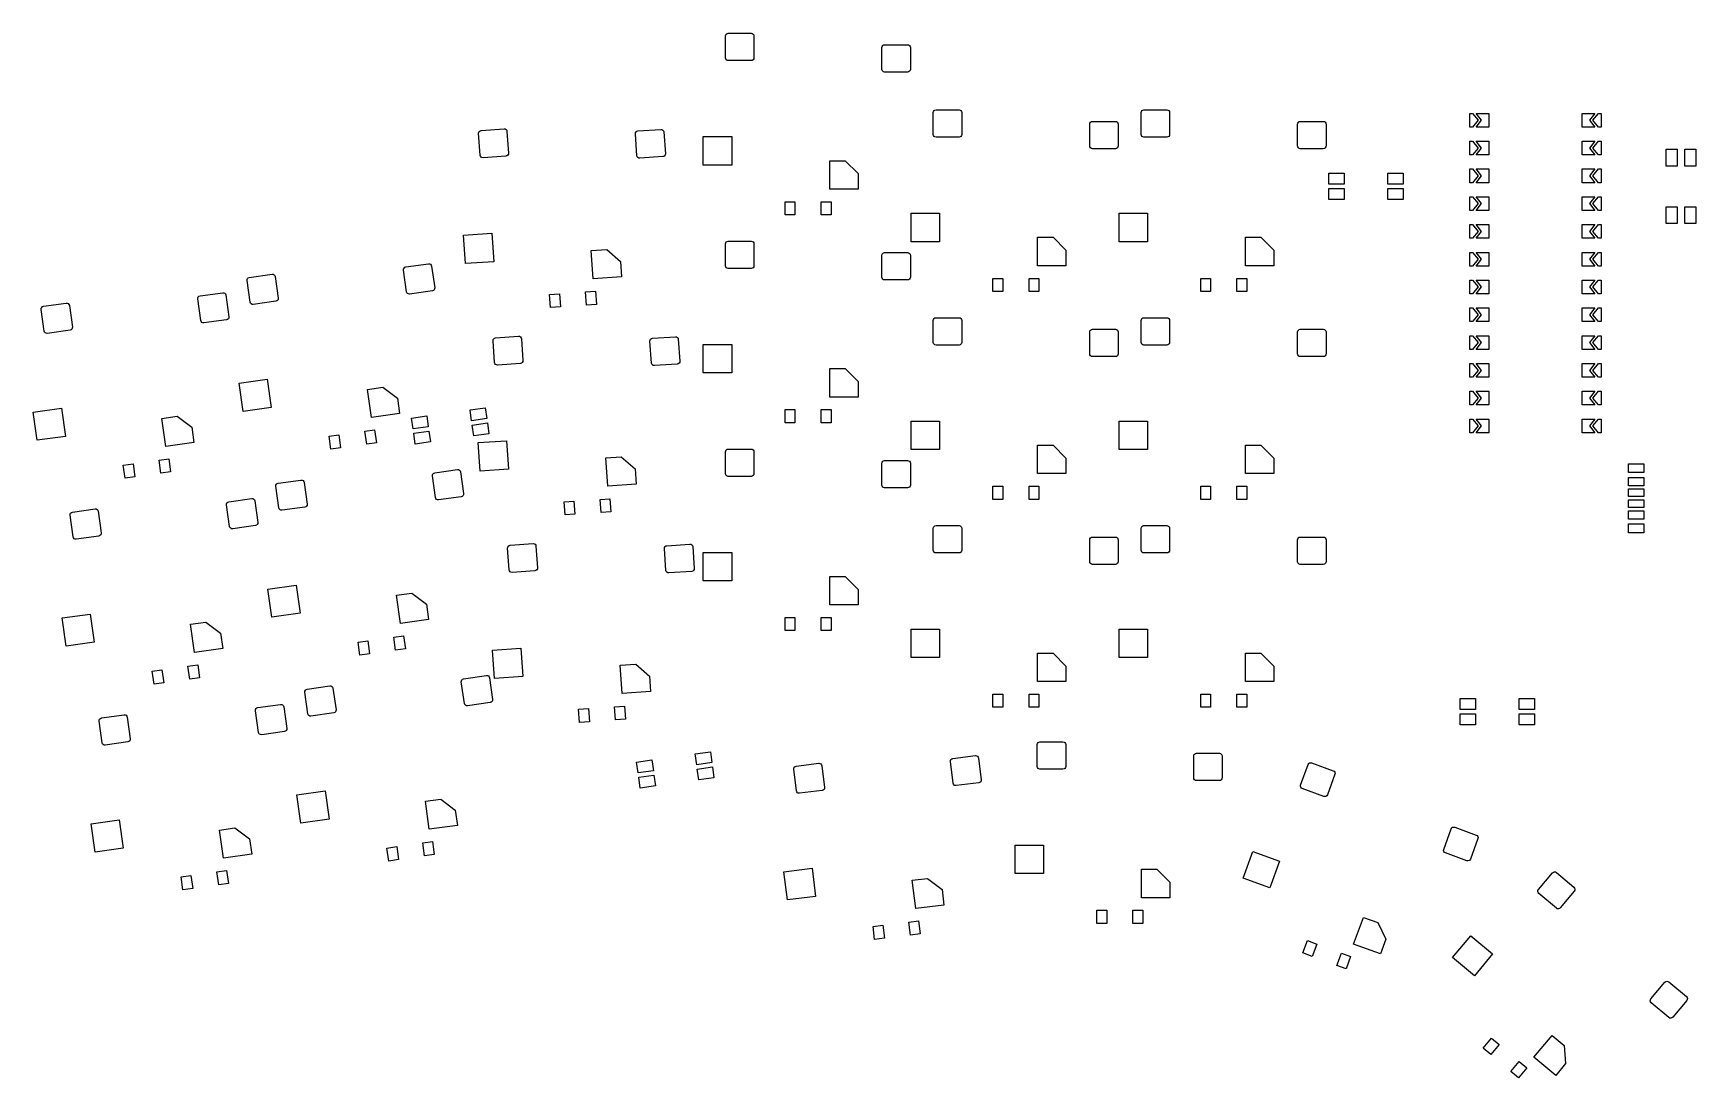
# Model space of a CAD drawing. Extents: x 2.57 to 8.55, y -5.66 to -1.9.
import ezdxf

# ---------------------------------------------------------------- set-up
doc = ezdxf.new("R2010")
doc.units = 0
doc.header["$MEASUREMENT"] = 0
doc.layers.add('BLACK', color=7, linetype='CONTINUOUS')

msp = doc.modelspace()

# ---------------------------------------------------------------- linework, layer by layer
at = {"layer": 'BLACK', "linetype": 'CONTINUOUS'}
for p, q in [((5.0602, -1.9131), (5.061, -1.9093)), ((5.0602, -1.9918), (5.0602, -1.9131)), ((5.061, -1.9093), (5.0631, -1.9061)), ((5.0631, -1.9061), (5.0663, -1.904)), ((5.0663, -1.904), (5.0701, -1.9033)), ((5.0701, -1.9033), (5.1528, -1.9033)), ((5.1528, -1.9033), (5.1565, -1.904)), ((5.1565, -1.904), (5.1597, -1.9061)), ((5.1597, -1.9061), (5.1618, -1.9093)), ((5.1618, -1.9093), (5.1626, -1.9131)), ((5.1626, -1.9131), (5.1626, -1.9918)), ((5.6232, -1.9544), (5.624, -1.9507)), ((5.6232, -2.0332), (5.6232, -1.9544)), ((5.624, -1.9507), (5.6261, -1.9475)), ((5.6261, -1.9475), (5.6293, -1.9453)), ((5.6293, -1.9453), (5.6331, -1.9446)), ((5.6331, -1.9446), (5.7157, -1.9446)), ((5.7157, -1.9446), (5.7195, -1.9453)), ((5.7195, -1.9453), (5.7227, -1.9475)), ((5.7227, -1.9475), (5.7248, -1.9507)), ((5.7248, -1.9507), (5.7256, -1.9544)), ((5.7256, -1.9544), (5.7256, -2.0332)), ((5.061, -1.9956), (5.0602, -1.9918)), ((5.0631, -1.9988), (5.061, -1.9956)), ((5.0663, -2.0009), (5.0631, -1.9988)), ((5.0701, -2.0017), (5.0663, -2.0009)), ((5.1528, -2.0017), (5.0701, -2.0017)), ((5.1565, -2.0009), (5.1528, -2.0017)), ((5.1597, -1.9988), (5.1565, -2.0009)), ((5.1618, -1.9956), (5.1597, -1.9988)), ((5.1626, -1.9918), (5.1618, -1.9956)), ((5.624, -2.0369), (5.6232, -2.0332)), ((5.7256, -2.0332), (5.7248, -2.0369)), ((5.6261, -2.0401), (5.624, -2.0369)), ((5.6293, -2.0423), (5.6261, -2.0401)), ((5.6331, -2.043), (5.6293, -2.0423)), ((5.7157, -2.043), (5.6331, -2.043)), ((5.7195, -2.0423), (5.7157, -2.043)), ((5.7227, -2.0401), (5.7195, -2.0423)), ((5.7248, -2.0369), (5.7227, -2.0401)), ((5.8083, -2.1887), (5.809, -2.1849)), ((5.8083, -2.2674), (5.8083, -2.1887)), ((5.809, -2.1849), (5.8112, -2.1817)), ((5.8112, -2.1817), (5.8143, -2.1796)), ((5.8143, -2.1796), (5.8181, -2.1789)), ((5.8181, -2.1789), (5.9008, -2.1789)), ((5.9008, -2.1789), (5.9046, -2.1796)), ((5.9046, -2.1796), (5.9077, -2.1817)), ((5.9077, -2.1817), (5.9099, -2.1849)), ((5.9099, -2.1849), (5.9106, -2.1887)), ((5.9106, -2.1887), (5.9106, -2.2674)), ((6.5563, -2.1887), (6.557, -2.1849)), ((6.5563, -2.2674), (6.5563, -2.1887)), ((6.557, -2.1849), (6.5592, -2.1817)), ((6.5592, -2.1817), (6.5624, -2.1796)), ((6.5624, -2.1796), (6.5661, -2.1789)), ((6.5661, -2.1789), (6.6488, -2.1789)), ((6.6488, -2.1789), (6.6526, -2.1796)), ((6.6526, -2.1796), (6.6558, -2.1817)), ((6.6558, -2.1817), (6.6579, -2.1849)), ((6.6579, -2.1849), (6.6587, -2.1887)), ((6.6587, -2.1887), (6.6587, -2.2674)), ((7.7394, -2.2409), (7.7394, -2.1916)), ((7.7394, -2.1916), (7.7492, -2.1916)), ((7.7492, -2.1916), (7.7689, -2.2163)), ((7.7817, -2.2163), (7.762, -2.1916)), ((7.762, -2.1916), (7.8073, -2.1916)), ((7.8073, -2.1916), (7.8073, -2.2409)), ((8.1439, -2.2409), (8.1439, -2.1916)), ((8.1439, -2.1916), (8.1892, -2.1916)), ((8.1892, -2.1916), (8.1695, -2.2163)), ((8.1823, -2.2163), (8.202, -2.1916)), ((8.202, -2.1916), (8.2118, -2.1916)), ((8.2118, -2.1916), (8.2118, -2.2409)), ((4.1716, -2.2633), (4.1721, -2.2595)), ((4.1771, -2.3419), (4.1716, -2.2633)), ((4.1721, -2.2595), (4.174, -2.2562)), ((4.174, -2.2562), (4.1771, -2.2538)), ((4.1771, -2.2538), (4.1808, -2.2528)), ((4.1808, -2.2528), (4.2632, -2.247)), ((4.2632, -2.247), (4.2671, -2.2475)), ((4.2671, -2.2475), (4.2704, -2.2494)), ((4.2704, -2.2494), (4.2727, -2.2525)), ((4.2727, -2.2525), (4.2738, -2.2562)), ((4.2738, -2.2562), (4.2792, -2.3347)), ((4.7361, -2.2653), (4.7366, -2.2615)), ((4.7416, -2.3438), (4.7361, -2.2653)), ((4.7366, -2.2615), (4.7385, -2.2581)), ((4.7385, -2.2581), (4.7416, -2.2558)), ((4.7416, -2.2558), (4.7453, -2.2548)), ((4.7453, -2.2548), (4.8278, -2.249)), ((4.8278, -2.249), (4.8316, -2.2495)), ((4.8316, -2.2495), (4.8349, -2.2514)), ((4.8349, -2.2514), (4.8372, -2.2544)), ((4.8372, -2.2544), (4.8383, -2.2581)), ((4.8383, -2.2581), (4.8438, -2.3367)), ((5.809, -2.2712), (5.8083, -2.2674)), ((5.8112, -2.2744), (5.809, -2.2712)), ((5.9099, -2.2712), (5.9077, -2.2744)), ((5.9106, -2.2674), (5.9099, -2.2712)), ((6.3713, -2.23), (6.372, -2.2263)), ((6.3713, -2.3088), (6.3713, -2.23)), ((6.372, -2.2263), (6.3741, -2.2231)), ((6.3741, -2.2231), (6.3773, -2.2209)), ((6.3773, -2.2209), (6.3811, -2.2202)), ((6.3811, -2.2202), (6.4638, -2.2202)), ((6.4638, -2.2202), (6.4675, -2.2209)), ((6.4675, -2.2209), (6.4707, -2.2231)), ((6.4707, -2.2231), (6.4729, -2.2263)), ((6.4729, -2.2263), (6.4736, -2.23)), ((6.4736, -2.23), (6.4736, -2.3088)), ((6.557, -2.2712), (6.5563, -2.2674)), ((6.5592, -2.2744), (6.557, -2.2712)), ((6.6579, -2.2712), (6.6558, -2.2744)), ((6.6587, -2.2674), (6.6579, -2.2712)), ((7.1193, -2.23), (7.12, -2.2263)), ((7.1193, -2.3088), (7.1193, -2.23)), ((7.12, -2.2263), (7.1222, -2.2231)), ((7.1222, -2.2231), (7.1254, -2.2209)), ((7.1254, -2.2209), (7.1291, -2.2202)), ((7.1291, -2.2202), (7.2118, -2.2202)), ((7.2118, -2.2202), (7.2156, -2.2209)), ((7.2156, -2.2209), (7.2188, -2.2231)), ((7.2188, -2.2231), (7.2209, -2.2263)), ((7.2209, -2.2263), (7.2217, -2.23)), ((7.2217, -2.23), (7.2217, -2.3088)), ((7.7492, -2.2409), (7.7394, -2.2409)), ((7.7689, -2.2163), (7.7492, -2.2409)), ((7.762, -2.2409), (7.7817, -2.2163)), ((7.8073, -2.2409), (7.762, -2.2409)), ((8.1892, -2.2409), (8.1439, -2.2409)), ((8.1695, -2.2163), (8.1892, -2.2409)), ((8.202, -2.2409), (8.1823, -2.2163)), ((8.2118, -2.2409), (8.202, -2.2409)), ((4.9805, -2.3777), (4.9805, -2.2753)), ((4.9805, -2.2753), (5.0829, -2.2753)), ((5.0829, -2.2753), (5.0829, -2.3777)), ((5.8143, -2.2765), (5.8112, -2.2744)), ((5.8181, -2.2773), (5.8143, -2.2765)), ((5.9008, -2.2773), (5.8181, -2.2773)), ((5.9046, -2.2765), (5.9008, -2.2773)), ((5.9077, -2.2744), (5.9046, -2.2765)), ((6.372, -2.3125), (6.3713, -2.3088)), ((6.3741, -2.3157), (6.372, -2.3125)), ((6.3773, -2.3179), (6.3741, -2.3157)), ((6.3811, -2.3186), (6.3773, -2.3179)), ((6.4638, -2.3186), (6.3811, -2.3186)), ((6.4675, -2.3179), (6.4638, -2.3186)), ((6.4707, -2.3157), (6.4675, -2.3179)), ((6.4729, -2.3125), (6.4707, -2.3157)), ((6.4736, -2.3088), (6.4729, -2.3125)), ((6.5624, -2.2765), (6.5592, -2.2744)), ((6.5661, -2.2773), (6.5624, -2.2765)), ((6.6488, -2.2773), (6.5661, -2.2773)), ((6.6526, -2.2765), (6.6488, -2.2773)), ((6.6558, -2.2744), (6.6526, -2.2765)), ((7.12, -2.3125), (7.1193, -2.3088)), ((7.1222, -2.3157), (7.12, -2.3125)), ((7.1254, -2.3179), (7.1222, -2.3157)), ((7.1291, -2.3186), (7.1254, -2.3179)), ((7.2118, -2.3186), (7.1291, -2.3186)), ((7.2156, -2.3179), (7.2118, -2.3186)), ((7.2188, -2.3157), (7.2156, -2.3179)), ((7.2209, -2.3125), (7.2188, -2.3157)), ((7.2217, -2.3088), (7.2209, -2.3125)), ((7.7394, -2.3409), (7.7394, -2.2916)), ((7.7394, -2.2916), (7.7492, -2.2916)), ((7.7492, -2.2916), (7.7689, -2.3163)), ((7.7689, -2.3163), (7.7492, -2.3409)), ((7.7817, -2.3163), (7.762, -2.2916)), ((7.762, -2.2916), (7.8073, -2.2916)), ((7.762, -2.3409), (7.7817, -2.3163)), ((7.8073, -2.2916), (7.8073, -2.3409)), ((8.1439, -2.3409), (8.1439, -2.2916)), ((8.1439, -2.2916), (8.1892, -2.2916)), ((8.1892, -2.2916), (8.1695, -2.3163)), ((8.1695, -2.3163), (8.1892, -2.3409)), ((8.1823, -2.3163), (8.202, -2.2916)), ((8.202, -2.3409), (8.1823, -2.3163)), ((8.202, -2.2916), (8.2118, -2.2916)), ((8.2118, -2.2916), (8.2118, -2.3409)), ((8.4461, -2.3816), (8.4461, -2.3206)), ((8.4461, -2.3206), (8.4854, -2.3206)), ((8.4854, -2.3206), (8.4854, -2.3816)), ((8.513, -2.3816), (8.513, -2.3206)), ((8.513, -2.3206), (8.5524, -2.3206)), ((8.5524, -2.3206), (8.5524, -2.3816)), ((4.1781, -2.3456), (4.1771, -2.3419)), ((4.1805, -2.3486), (4.1781, -2.3456)), ((4.1838, -2.3505), (4.1805, -2.3486)), ((4.1876, -2.351), (4.1838, -2.3505)), ((4.2701, -2.3452), (4.1876, -2.351)), ((4.2738, -2.3442), (4.2701, -2.3452)), ((4.2769, -2.3419), (4.2738, -2.3442)), ((4.2788, -2.3385), (4.2769, -2.3419)), ((4.2792, -2.3347), (4.2788, -2.3385)), ((4.7426, -2.3475), (4.7416, -2.3438)), ((4.745, -2.3506), (4.7426, -2.3475)), ((4.7483, -2.3525), (4.745, -2.3506)), ((4.7521, -2.353), (4.7483, -2.3525)), ((4.8346, -2.3472), (4.7521, -2.353)), ((4.8383, -2.3462), (4.8346, -2.3472)), ((4.8414, -2.3438), (4.8383, -2.3462)), ((4.8433, -2.3405), (4.8414, -2.3438)), ((4.8438, -2.3367), (4.8433, -2.3405)), ((5.0829, -2.3777), (4.9805, -2.3777)), ((5.4352, -2.4643), (5.4352, -2.3619)), ((5.4352, -2.3619), (5.491, -2.3619)), ((5.491, -2.3619), (5.5376, -2.4085)), ((7.7492, -2.3409), (7.7394, -2.3409)), ((7.7394, -2.4409), (7.7394, -2.3916)), ((7.7394, -2.3916), (7.7492, -2.3916)), ((7.7492, -2.3916), (7.7689, -2.4163)), ((7.8073, -2.3409), (7.762, -2.3409)), ((7.7817, -2.4163), (7.762, -2.3916)), ((7.762, -2.3916), (7.8073, -2.3916)), ((7.8073, -2.3916), (7.8073, -2.4409)), ((8.1892, -2.3409), (8.1439, -2.3409)), ((8.1439, -2.4409), (8.1439, -2.3916)), ((8.1439, -2.3916), (8.1892, -2.3916)), ((8.1892, -2.3916), (8.1695, -2.4163)), ((8.1823, -2.4163), (8.202, -2.3916)), ((8.2118, -2.3409), (8.202, -2.3409)), ((8.202, -2.3916), (8.2118, -2.3916)), ((8.2118, -2.3916), (8.2118, -2.4409)), ((8.4854, -2.3816), (8.4461, -2.3816)), ((8.5524, -2.3816), (8.513, -2.3816)), ((5.5376, -2.4085), (5.5376, -2.4643)), ((7.2315, -2.4466), (7.2315, -2.4072)), ((7.2315, -2.4072), (7.2866, -2.4072)), ((7.2866, -2.4466), (7.2315, -2.4466)), ((7.2866, -2.4072), (7.2866, -2.4466)), ((7.4441, -2.4466), (7.4441, -2.4072)), ((7.4441, -2.4072), (7.4992, -2.4072)), ((7.4992, -2.4466), (7.4441, -2.4466)), ((7.4992, -2.4072), (7.4992, -2.4466)), ((7.7492, -2.4409), (7.7394, -2.4409)), ((7.7689, -2.4163), (7.7492, -2.4409)), ((7.762, -2.4409), (7.7817, -2.4163)), ((7.8073, -2.4409), (7.762, -2.4409)), ((8.1892, -2.4409), (8.1439, -2.4409)), ((8.1695, -2.4163), (8.1892, -2.4409)), ((8.202, -2.4409), (8.1823, -2.4163)), ((8.2118, -2.4409), (8.202, -2.4409)), ((5.2748, -2.5568), (5.2748, -2.5096)), ((5.2748, -2.5096), (5.3102, -2.5096)), ((5.3102, -2.5096), (5.3102, -2.5568)), ((5.4047, -2.5568), (5.4047, -2.5096)), ((5.4047, -2.5096), (5.4402, -2.5096)), ((5.5376, -2.4643), (5.4352, -2.4643)), ((5.4402, -2.5096), (5.4402, -2.5568)), ((7.2315, -2.5017), (7.2315, -2.4623)), ((7.2315, -2.4623), (7.2866, -2.4623)), ((7.2866, -2.5017), (7.2315, -2.5017)), ((7.2866, -2.4623), (7.2866, -2.5017)), ((7.4441, -2.5017), (7.4441, -2.4623)), ((7.4441, -2.4623), (7.4992, -2.4623)), ((7.4992, -2.5017), (7.4441, -2.5017)), ((7.4992, -2.4623), (7.4992, -2.5017)), ((7.7394, -2.5409), (7.7394, -2.4916)), ((7.7394, -2.4916), (7.7492, -2.4916)), ((7.7492, -2.4916), (7.7689, -2.5163)), ((7.7817, -2.5163), (7.762, -2.4916)), ((7.762, -2.4916), (7.8073, -2.4916)), ((7.8073, -2.4916), (7.8073, -2.5409)), ((8.1439, -2.5409), (8.1439, -2.4916)), ((8.1439, -2.4916), (8.1892, -2.4916)), ((8.1892, -2.4916), (8.1695, -2.5163)), ((8.1823, -2.5163), (8.202, -2.4916)), ((8.202, -2.4916), (8.2118, -2.4916)), ((8.2118, -2.4916), (8.2118, -2.5409)), ((5.3102, -2.5568), (5.2748, -2.5568)), ((5.4402, -2.5568), (5.4047, -2.5568)), ((5.7285, -2.6533), (5.7285, -2.5509)), ((5.7285, -2.5509), (5.8309, -2.5509)), ((5.8309, -2.5509), (5.8309, -2.6533)), ((6.4766, -2.6533), (6.4766, -2.5509)), ((6.4766, -2.5509), (6.5789, -2.5509)), ((6.5789, -2.5509), (6.5789, -2.6533)), ((7.7492, -2.5409), (7.7394, -2.5409)), ((7.7689, -2.5163), (7.7492, -2.5409)), ((7.762, -2.5409), (7.7817, -2.5163)), ((7.8073, -2.5409), (7.762, -2.5409)), ((8.1892, -2.5409), (8.1439, -2.5409)), ((8.1695, -2.5163), (8.1892, -2.5409)), ((8.202, -2.5409), (8.1823, -2.5163)), ((8.2118, -2.5409), (8.202, -2.5409)), ((8.4461, -2.5883), (8.4461, -2.5273)), ((8.4461, -2.5273), (8.4854, -2.5273)), ((8.4854, -2.5273), (8.4854, -2.5883)), ((8.513, -2.5883), (8.513, -2.5273)), ((8.513, -2.5273), (8.5524, -2.5273)), ((8.5524, -2.5273), (8.5524, -2.5883)), ((4.1174, -2.6302), (4.2195, -2.6231)), ((4.1245, -2.7323), (4.1174, -2.6302)), ((4.2195, -2.6231), (4.2266, -2.7252)), ((7.7394, -2.6409), (7.7394, -2.5916)), ((7.7394, -2.5916), (7.7492, -2.5916)), ((7.7492, -2.5916), (7.7689, -2.6163)), ((7.7689, -2.6163), (7.7492, -2.6409)), ((7.7817, -2.6163), (7.762, -2.5916)), ((7.762, -2.5916), (7.8073, -2.5916)), ((7.762, -2.6409), (7.7817, -2.6163)), ((7.8073, -2.5916), (7.8073, -2.6409)), ((8.1439, -2.6409), (8.1439, -2.5916)), ((8.1439, -2.5916), (8.1892, -2.5916)), ((8.1892, -2.5916), (8.1695, -2.6163)), ((8.1695, -2.6163), (8.1892, -2.6409)), ((8.1823, -2.6163), (8.202, -2.5916)), ((8.202, -2.6409), (8.1823, -2.6163)), ((8.202, -2.5916), (8.2118, -2.5916)), ((8.2118, -2.5916), (8.2118, -2.6409)), ((8.4854, -2.5883), (8.4461, -2.5883)), ((8.5524, -2.5883), (8.513, -2.5883)), ((4.577, -2.6849), (4.6327, -2.681)), ((4.5842, -2.787), (4.577, -2.6849)), ((4.6327, -2.681), (4.6824, -2.7242)), ((5.0602, -2.6611), (5.061, -2.6574)), ((5.0602, -2.7399), (5.0602, -2.6611)), ((5.061, -2.6574), (5.0631, -2.6542)), ((5.0631, -2.6542), (5.0663, -2.652)), ((5.0663, -2.652), (5.0701, -2.6513)), ((5.0701, -2.6513), (5.1528, -2.6513)), ((5.1528, -2.6513), (5.1565, -2.652)), ((5.1565, -2.652), (5.1597, -2.6542)), ((5.1597, -2.6542), (5.1618, -2.6574)), ((5.1618, -2.6574), (5.1626, -2.6611)), ((5.1626, -2.6611), (5.1626, -2.7399)), ((5.8309, -2.6533), (5.7285, -2.6533)), ((6.1833, -2.7399), (6.1833, -2.6375)), ((6.1833, -2.6375), (6.2391, -2.6375)), ((6.2391, -2.6375), (6.2856, -2.6841)), ((6.2856, -2.6841), (6.2856, -2.7399)), ((6.5789, -2.6533), (6.4766, -2.6533)), ((6.9313, -2.7399), (6.9313, -2.6375)), ((6.9313, -2.6375), (6.9871, -2.6375)), ((6.9871, -2.6375), (7.0337, -2.6841)), ((7.0337, -2.6841), (7.0337, -2.7399)), ((7.7492, -2.6409), (7.7394, -2.6409)), ((7.7394, -2.7409), (7.7394, -2.6916)), ((7.7394, -2.6916), (7.7492, -2.6916)), ((7.7492, -2.6916), (7.7689, -2.7163)), ((7.8073, -2.6409), (7.762, -2.6409)), ((7.7817, -2.7163), (7.762, -2.6916)), ((7.762, -2.6916), (7.8073, -2.6916)), ((7.8073, -2.6916), (7.8073, -2.7409)), ((8.1892, -2.6409), (8.1439, -2.6409)), ((8.1439, -2.7409), (8.1439, -2.6916)), ((8.1439, -2.6916), (8.1892, -2.6916)), ((8.1892, -2.6916), (8.1695, -2.7163)), ((8.1823, -2.7163), (8.202, -2.6916)), ((8.2118, -2.6409), (8.202, -2.6409)), ((8.202, -2.6916), (8.2118, -2.6916)), ((8.2118, -2.6916), (8.2118, -2.7409)), ((3.9013, -2.7553), (3.9015, -2.7514)), ((3.9015, -2.7514), (3.9032, -2.748)), ((3.9032, -2.748), (3.9061, -2.7454)), ((3.9061, -2.7454), (3.9097, -2.7442)), ((3.9097, -2.7442), (3.9916, -2.7327)), ((3.9916, -2.7327), (3.9954, -2.7329)), ((3.9954, -2.7329), (3.9989, -2.7345)), ((3.9989, -2.7345), (4.0014, -2.7374)), ((4.0014, -2.7374), (4.0027, -2.741)), ((4.0027, -2.741), (4.0136, -2.819)), ((4.2266, -2.7252), (4.1245, -2.7323)), ((4.6824, -2.7242), (4.6863, -2.7798)), ((5.061, -2.7436), (5.0602, -2.7399)), ((5.0631, -2.7468), (5.061, -2.7436)), ((5.0663, -2.749), (5.0631, -2.7468)), ((5.0701, -2.7497), (5.0663, -2.749)), ((5.1528, -2.7497), (5.0701, -2.7497)), ((5.1565, -2.749), (5.1528, -2.7497)), ((5.1597, -2.7468), (5.1565, -2.749)), ((5.1618, -2.7436), (5.1597, -2.7468)), ((5.1626, -2.7399), (5.1618, -2.7436)), ((5.6232, -2.7025), (5.624, -2.6987)), ((5.6232, -2.7812), (5.6232, -2.7025)), ((5.624, -2.6987), (5.6261, -2.6955)), ((5.6261, -2.6955), (5.6293, -2.6934)), ((5.6293, -2.6934), (5.6331, -2.6926)), ((5.6331, -2.6926), (5.7157, -2.6926)), ((5.7157, -2.6926), (5.7195, -2.6934)), ((5.7195, -2.6934), (5.7227, -2.6955)), ((5.7227, -2.6955), (5.7248, -2.6987)), ((5.7248, -2.6987), (5.7256, -2.7025)), ((5.7256, -2.7025), (5.7256, -2.7812)), ((6.2856, -2.7399), (6.1833, -2.7399)), ((7.0337, -2.7399), (6.9313, -2.7399)), ((7.7492, -2.7409), (7.7394, -2.7409)), ((7.7689, -2.7163), (7.7492, -2.7409)), ((7.762, -2.7409), (7.7817, -2.7163)), ((7.8073, -2.7409), (7.762, -2.7409)), ((8.1892, -2.7409), (8.1439, -2.7409)), ((8.1695, -2.7163), (8.1892, -2.7409)), ((8.202, -2.7409), (8.1823, -2.7163)), ((8.2118, -2.7409), (8.202, -2.7409)), ((3.3381, -2.7927), (3.3383, -2.7889)), ((3.349, -2.8707), (3.3381, -2.7927)), ((3.3383, -2.7889), (3.3399, -2.7854)), ((3.3399, -2.7854), (3.3428, -2.7828)), ((3.3428, -2.7828), (3.3464, -2.7816)), ((3.3464, -2.7816), (3.4283, -2.7701)), ((3.4283, -2.7701), (3.4321, -2.7703)), ((3.4321, -2.7703), (3.4356, -2.772)), ((3.4356, -2.772), (3.4382, -2.7748)), ((3.4382, -2.7748), (3.4394, -2.7784)), ((3.4394, -2.7784), (3.4504, -2.8564)), ((3.9123, -2.8332), (3.9013, -2.7553)), ((4.6863, -2.7798), (4.5842, -2.787)), ((5.624, -2.785), (5.6232, -2.7812)), ((5.6261, -2.7882), (5.624, -2.785)), ((5.6293, -2.7903), (5.6261, -2.7882)), ((5.6331, -2.7911), (5.6293, -2.7903)), ((5.7157, -2.7911), (5.6331, -2.7911)), ((5.7195, -2.7903), (5.7157, -2.7911)), ((5.7227, -2.7882), (5.7195, -2.7903)), ((5.7248, -2.785), (5.7227, -2.7882)), ((5.7256, -2.7812), (5.7248, -2.785)), ((6.0228, -2.8324), (6.0228, -2.7852)), ((6.0228, -2.7852), (6.0583, -2.7852)), ((6.0583, -2.7852), (6.0583, -2.8324)), ((6.1528, -2.8324), (6.1528, -2.7852)), ((6.1528, -2.7852), (6.1882, -2.7852)), ((6.1882, -2.7852), (6.1882, -2.8324)), ((6.7709, -2.8324), (6.7709, -2.7852)), ((6.7709, -2.7852), (6.8063, -2.7852)), ((6.8063, -2.7852), (6.8063, -2.8324)), ((6.9008, -2.8324), (6.9008, -2.7852)), ((6.9008, -2.7852), (6.9362, -2.7852)), ((6.9362, -2.7852), (6.9362, -2.8324)), ((7.7394, -2.8409), (7.7394, -2.7916)), ((7.7394, -2.7916), (7.7492, -2.7916)), ((7.7492, -2.7916), (7.7689, -2.8163)), ((7.7817, -2.8163), (7.762, -2.7916)), ((7.762, -2.7916), (7.8073, -2.7916)), ((7.8073, -2.7916), (7.8073, -2.8409)), ((8.1439, -2.8409), (8.1439, -2.7916)), ((8.1439, -2.7916), (8.1892, -2.7916)), ((8.1892, -2.7916), (8.1695, -2.8163)), ((8.1823, -2.8163), (8.202, -2.7916)), ((8.202, -2.7916), (8.2118, -2.7916)), ((8.2118, -2.7916), (8.2118, -2.8409)), ((3.1606, -2.8594), (3.1608, -2.8555)), ((3.1715, -2.9374), (3.1606, -2.8594)), ((3.1608, -2.8555), (3.1625, -2.8521)), ((3.1625, -2.8521), (3.1653, -2.8495)), ((3.1653, -2.8495), (3.169, -2.8483)), ((3.169, -2.8483), (3.2508, -2.8368)), ((3.2508, -2.8368), (3.2547, -2.837)), ((3.2547, -2.837), (3.2581, -2.8386)), ((3.2581, -2.8386), (3.2607, -2.8415)), ((3.2607, -2.8415), (3.2619, -2.8451)), ((3.2619, -2.8451), (3.2729, -2.9231)), ((3.3503, -2.8743), (3.349, -2.8707)), ((3.442, -2.8675), (3.3601, -2.879)), ((3.4456, -2.8663), (3.442, -2.8675)), ((3.4485, -2.8637), (3.4456, -2.8663)), ((3.4502, -2.8603), (3.4485, -2.8637)), ((3.4504, -2.8564), (3.4502, -2.8603)), ((3.9135, -2.8369), (3.9123, -2.8332)), ((3.9161, -2.8397), (3.9135, -2.8369)), ((3.9196, -2.8414), (3.9161, -2.8397)), ((3.9234, -2.8416), (3.9196, -2.8414)), ((4.0053, -2.8301), (3.9234, -2.8416)), ((4.0089, -2.8289), (4.0053, -2.8301)), ((4.0118, -2.8263), (4.0089, -2.8289)), ((4.0134, -2.8228), (4.0118, -2.8263)), ((4.0136, -2.819), (4.0134, -2.8228)), ((4.4273, -2.8433), (4.4626, -2.8409)), ((4.4306, -2.8905), (4.4273, -2.8433)), ((4.4626, -2.8409), (4.4659, -2.888)), ((4.5569, -2.8343), (4.5922, -2.8318)), ((4.5602, -2.8814), (4.5569, -2.8343)), ((4.5922, -2.8318), (4.5955, -2.8789)), ((6.0583, -2.8324), (6.0228, -2.8324)), ((6.1882, -2.8324), (6.1528, -2.8324)), ((6.8063, -2.8324), (6.7709, -2.8324)), ((6.9362, -2.8324), (6.9008, -2.8324)), ((7.7492, -2.8409), (7.7394, -2.8409)), ((7.7689, -2.8163), (7.7492, -2.8409)), ((7.762, -2.8409), (7.7817, -2.8163)), ((7.8073, -2.8409), (7.762, -2.8409)), ((8.1892, -2.8409), (8.1439, -2.8409)), ((8.1695, -2.8163), (8.1892, -2.8409)), ((8.202, -2.8409), (8.1823, -2.8163)), ((8.2118, -2.8409), (8.202, -2.8409)), ((2.5973, -2.8968), (2.5975, -2.893)), ((2.6083, -2.9748), (2.5973, -2.8968)), ((2.5975, -2.893), (2.5992, -2.8895)), ((2.5992, -2.8895), (2.6021, -2.8869)), ((2.6021, -2.8869), (2.6057, -2.8857)), ((2.6057, -2.8857), (2.6876, -2.8742)), ((2.6876, -2.8742), (2.6914, -2.8744)), ((2.6914, -2.8744), (2.6948, -2.8761)), ((2.6948, -2.8761), (2.6974, -2.8789)), ((2.6974, -2.8789), (2.6987, -2.8826)), ((2.6987, -2.8826), (2.7096, -2.9605)), ((3.271, -2.9304), (3.2681, -2.933)), ((3.2727, -2.9269), (3.271, -2.9304)), ((3.2729, -2.9231), (3.2727, -2.9269)), ((3.3528, -2.8772), (3.3503, -2.8743)), ((3.3563, -2.8788), (3.3528, -2.8772)), ((3.3601, -2.879), (3.3563, -2.8788)), ((4.4659, -2.888), (4.4306, -2.8905)), ((4.5955, -2.8789), (4.5602, -2.8814)), ((5.809, -2.933), (5.8112, -2.9298)), ((5.8112, -2.9298), (5.8143, -2.9276)), ((5.8143, -2.9276), (5.8181, -2.9269)), ((5.8181, -2.9269), (5.9008, -2.9269)), ((5.9008, -2.9269), (5.9046, -2.9276)), ((5.9046, -2.9276), (5.9077, -2.9298)), ((5.9077, -2.9298), (5.9099, -2.933)), ((6.557, -2.933), (6.5592, -2.9298)), ((6.5592, -2.9298), (6.5624, -2.9276)), ((6.5624, -2.9276), (6.5661, -2.9269)), ((6.5661, -2.9269), (6.6488, -2.9269)), ((6.6488, -2.9269), (6.6526, -2.9276)), ((6.6526, -2.9276), (6.6558, -2.9298)), ((6.6558, -2.9298), (6.6579, -2.933)), ((7.7394, -2.9409), (7.7394, -2.8916)), ((7.7394, -2.8916), (7.7492, -2.8916)), ((7.7492, -2.8916), (7.7689, -2.9163)), ((7.7689, -2.9163), (7.7492, -2.9409)), ((7.7817, -2.9163), (7.762, -2.8916)), ((7.762, -2.8916), (7.8073, -2.8916)), ((7.762, -2.9409), (7.7817, -2.9163)), ((7.8073, -2.8916), (7.8073, -2.9409)), ((8.1439, -2.9409), (8.1439, -2.8916)), ((8.1439, -2.8916), (8.1892, -2.8916)), ((8.1892, -2.8916), (8.1695, -2.9163)), ((8.1695, -2.9163), (8.1892, -2.9409)), ((8.1823, -2.9163), (8.202, -2.8916)), ((8.202, -2.9409), (8.1823, -2.9163)), ((8.202, -2.8916), (8.2118, -2.8916)), ((8.2118, -2.8916), (8.2118, -2.9409)), ((2.6095, -2.9784), (2.6083, -2.9748)), ((2.6121, -2.9813), (2.6095, -2.9784)), ((2.6155, -2.9829), (2.6121, -2.9813)), ((2.6194, -2.9831), (2.6155, -2.9829)), ((2.7013, -2.9716), (2.6194, -2.9831)), ((2.7049, -2.9704), (2.7013, -2.9716)), ((2.7077, -2.9678), (2.7049, -2.9704)), ((2.7094, -2.9644), (2.7077, -2.9678)), ((2.7096, -2.9605), (2.7094, -2.9644)), ((3.1728, -2.941), (3.1715, -2.9374)), ((3.1754, -2.9438), (3.1728, -2.941)), ((3.1788, -2.9455), (3.1754, -2.9438)), ((3.1826, -2.9457), (3.1788, -2.9455)), ((3.2645, -2.9342), (3.1826, -2.9457)), ((3.2681, -2.933), (3.2645, -2.9342)), ((5.8083, -2.9367), (5.809, -2.933)), ((5.8083, -3.0155), (5.8083, -2.9367)), ((5.9099, -2.933), (5.9106, -2.9367)), ((5.9106, -2.9367), (5.9106, -3.0155)), ((6.3713, -2.9781), (6.372, -2.9743)), ((6.3713, -3.0568), (6.3713, -2.9781)), ((6.372, -2.9743), (6.3741, -2.9711)), ((6.3741, -2.9711), (6.3773, -2.969)), ((6.3773, -2.969), (6.3811, -2.9682)), ((6.3811, -2.9682), (6.4638, -2.9682)), ((6.4638, -2.9682), (6.4675, -2.969)), ((6.4675, -2.969), (6.4707, -2.9711)), ((6.4707, -2.9711), (6.4729, -2.9743)), ((6.4729, -2.9743), (6.4736, -2.9781)), ((6.4736, -2.9781), (6.4736, -3.0568)), ((6.5563, -2.9367), (6.557, -2.933)), ((6.5563, -3.0155), (6.5563, -2.9367)), ((6.6579, -2.933), (6.6587, -2.9367)), ((6.6587, -2.9367), (6.6587, -3.0155)), ((7.1193, -2.9781), (7.12, -2.9743)), ((7.1193, -3.0568), (7.1193, -2.9781)), ((7.12, -2.9743), (7.1222, -2.9711)), ((7.1222, -2.9711), (7.1254, -2.969)), ((7.1254, -2.969), (7.1291, -2.9682)), ((7.1291, -2.9682), (7.2118, -2.9682)), ((7.2118, -2.9682), (7.2156, -2.969)), ((7.2156, -2.969), (7.2188, -2.9711)), ((7.2188, -2.9711), (7.2209, -2.9743)), ((7.2209, -2.9743), (7.2217, -2.9781)), ((7.2217, -2.9781), (7.2217, -3.0568)), ((7.7492, -2.9409), (7.7394, -2.9409)), ((7.7394, -3.0409), (7.7394, -2.9916)), ((7.7394, -2.9916), (7.7492, -2.9916)), ((7.7492, -2.9916), (7.7689, -3.0163)), ((7.8073, -2.9409), (7.762, -2.9409)), ((7.7817, -3.0163), (7.762, -2.9916)), ((7.762, -2.9916), (7.8073, -2.9916)), ((7.8073, -2.9916), (7.8073, -3.0409)), ((8.1892, -2.9409), (8.1439, -2.9409)), ((8.1439, -3.0409), (8.1439, -2.9916)), ((8.1439, -2.9916), (8.1892, -2.9916)), ((8.1892, -2.9916), (8.1695, -3.0163)), ((8.1823, -3.0163), (8.202, -2.9916)), ((8.2118, -2.9409), (8.202, -2.9409)), ((8.202, -2.9916), (8.2118, -2.9916)), ((8.2118, -2.9916), (8.2118, -3.0409)), ((4.2238, -3.0095), (4.2243, -3.0057)), ((4.2293, -3.0881), (4.2238, -3.0095)), ((4.2243, -3.0057), (4.2262, -3.0024)), ((4.2262, -3.0024), (4.2292, -3)), ((4.2292, -3), (4.233, -2.999)), ((4.233, -2.999), (4.3154, -2.9932)), ((4.3154, -2.9932), (4.3192, -2.9937)), ((4.3192, -2.9937), (4.3226, -2.9956)), ((4.3226, -2.9956), (4.3249, -2.9987)), ((4.3249, -2.9987), (4.3259, -3.0024)), ((4.3259, -3.0024), (4.3314, -3.0809)), ((4.7883, -3.0115), (4.7888, -3.0077)), ((4.7938, -3.09), (4.7883, -3.0115)), ((4.7888, -3.0077), (4.7907, -3.0043)), ((4.7907, -3.0043), (4.7938, -3.002)), ((4.7938, -3.002), (4.7975, -3.001)), ((4.7975, -3.001), (4.8799, -2.9952)), ((4.8799, -2.9952), (4.8837, -2.9957)), ((4.8837, -2.9957), (4.8871, -2.9976)), ((4.8871, -2.9976), (4.8894, -3.0006)), ((4.8894, -3.0006), (4.8904, -3.0043)), ((4.8904, -3.0043), (4.8959, -3.0829)), ((4.9805, -3.1257), (4.9805, -3.0233)), ((4.9805, -3.0233), (5.0829, -3.0233)), ((5.0829, -3.0233), (5.0829, -3.1257)), ((5.809, -3.0192), (5.8083, -3.0155)), ((5.8112, -3.0224), (5.809, -3.0192)), ((5.8143, -3.0246), (5.8112, -3.0224)), ((5.8181, -3.0253), (5.8143, -3.0246)), ((5.9008, -3.0253), (5.8181, -3.0253)), ((5.9046, -3.0246), (5.9008, -3.0253)), ((5.9077, -3.0224), (5.9046, -3.0246)), ((5.9099, -3.0192), (5.9077, -3.0224)), ((5.9106, -3.0155), (5.9099, -3.0192)), ((6.557, -3.0192), (6.5563, -3.0155)), ((6.5592, -3.0224), (6.557, -3.0192)), ((6.5624, -3.0246), (6.5592, -3.0224)), ((6.5661, -3.0253), (6.5624, -3.0246)), ((6.6488, -3.0253), (6.5661, -3.0253)), ((6.6526, -3.0246), (6.6488, -3.0253)), ((6.6558, -3.0224), (6.6526, -3.0246)), ((6.6579, -3.0192), (6.6558, -3.0224)), ((6.6587, -3.0155), (6.6579, -3.0192)), ((7.7492, -3.0409), (7.7394, -3.0409)), ((7.7689, -3.0163), (7.7492, -3.0409)), ((7.762, -3.0409), (7.7817, -3.0163)), ((7.8073, -3.0409), (7.762, -3.0409)), ((8.1892, -3.0409), (8.1439, -3.0409)), ((8.1695, -3.0163), (8.1892, -3.0409)), ((8.202, -3.0409), (8.1823, -3.0163)), ((8.2118, -3.0409), (8.202, -3.0409)), ((4.2303, -3.0918), (4.2293, -3.0881)), ((4.2327, -3.0948), (4.2303, -3.0918)), ((4.236, -3.0967), (4.2327, -3.0948)), ((4.2398, -3.0972), (4.236, -3.0967)), ((4.3223, -3.0914), (4.2398, -3.0972)), ((4.326, -3.0904), (4.3223, -3.0914)), ((4.329, -3.0881), (4.326, -3.0904)), ((4.3309, -3.0847), (4.329, -3.0881)), ((4.3314, -3.0809), (4.3309, -3.0847)), ((4.7948, -3.0937), (4.7938, -3.09)), ((4.7972, -3.0968), (4.7948, -3.0937)), ((4.8005, -3.0987), (4.7972, -3.0968)), ((4.8043, -3.0992), (4.8005, -3.0987)), ((4.8868, -3.0934), (4.8043, -3.0992)), ((4.8905, -3.0924), (4.8868, -3.0934)), ((4.8935, -3.09), (4.8905, -3.0924)), ((4.8954, -3.0867), (4.8935, -3.09)), ((4.8959, -3.0829), (4.8954, -3.0867)), ((5.4352, -3.2123), (5.4352, -3.11)), ((5.4352, -3.11), (5.491, -3.11)), ((5.491, -3.11), (5.5376, -3.1565)), ((6.372, -3.0606), (6.3713, -3.0568)), ((6.3741, -3.0638), (6.372, -3.0606)), ((6.3773, -3.0659), (6.3741, -3.0638)), ((6.3811, -3.0666), (6.3773, -3.0659)), ((6.4638, -3.0666), (6.3811, -3.0666)), ((6.4675, -3.0659), (6.4638, -3.0666)), ((6.4707, -3.0638), (6.4675, -3.0659)), ((6.4729, -3.0606), (6.4707, -3.0638)), ((6.4736, -3.0568), (6.4729, -3.0606)), ((7.12, -3.0606), (7.1193, -3.0568)), ((7.1222, -3.0638), (7.12, -3.0606)), ((7.1254, -3.0659), (7.1222, -3.0638)), ((7.1291, -3.0666), (7.1254, -3.0659)), ((7.2118, -3.0666), (7.1291, -3.0666)), ((7.2156, -3.0659), (7.2118, -3.0666)), ((7.2188, -3.0638), (7.2156, -3.0659)), ((7.2209, -3.0606), (7.2188, -3.0638)), ((7.2217, -3.0568), (7.2209, -3.0606)), ((7.7394, -3.1409), (7.7394, -3.0916)), ((7.7394, -3.0916), (7.7492, -3.0916)), ((7.7492, -3.0916), (7.7689, -3.1163)), ((7.7817, -3.1163), (7.762, -3.0916)), ((7.762, -3.0916), (7.8073, -3.0916)), ((7.8073, -3.0916), (7.8073, -3.1409)), ((8.1439, -3.1409), (8.1439, -3.0916)), ((8.1439, -3.0916), (8.1892, -3.0916)), ((8.1892, -3.0916), (8.1695, -3.1163)), ((8.1823, -3.1163), (8.202, -3.0916)), ((8.202, -3.0916), (8.2118, -3.0916)), ((8.2118, -3.0916), (8.2118, -3.1409)), ((3.3095, -3.1625), (3.4109, -3.1482)), ((3.3238, -3.2638), (3.3095, -3.1625)), ((3.4109, -3.1482), (3.4251, -3.2496)), ((5.0829, -3.1257), (4.9805, -3.1257)), ((5.5376, -3.1565), (5.5376, -3.2123)), ((7.7492, -3.1409), (7.7394, -3.1409)), ((7.7689, -3.1163), (7.7492, -3.1409)), ((7.762, -3.1409), (7.7817, -3.1163)), ((7.8073, -3.1409), (7.762, -3.1409)), ((8.1892, -3.1409), (8.1439, -3.1409)), ((8.1695, -3.1163), (8.1892, -3.1409)), ((8.202, -3.1409), (8.1823, -3.1163)), ((8.2118, -3.1409), (8.202, -3.1409)), ((3.7719, -3.185), (3.8271, -3.1772)), ((3.7861, -3.2863), (3.7719, -3.185)), ((3.8271, -3.1772), (3.8797, -3.2168)), ((3.8797, -3.2168), (3.8875, -3.2721)), ((5.5376, -3.2123), (5.4352, -3.2123)), ((7.7394, -3.2409), (7.7394, -3.1916)), ((7.7394, -3.1916), (7.7492, -3.1916)), ((7.7492, -3.1916), (7.7689, -3.2163)), ((7.7689, -3.2163), (7.7492, -3.2409)), ((7.7817, -3.2163), (7.762, -3.1916)), ((7.762, -3.1916), (7.8073, -3.1916)), ((7.762, -3.2409), (7.7817, -3.2163)), ((7.8073, -3.1916), (7.8073, -3.2409)), ((8.1439, -3.2409), (8.1439, -3.1916)), ((8.1439, -3.1916), (8.1892, -3.1916)), ((8.1892, -3.1916), (8.1695, -3.2163)), ((8.1695, -3.2163), (8.1892, -3.2409)), ((8.1823, -3.2163), (8.202, -3.1916)), ((8.202, -3.2409), (8.1823, -3.2163)), ((8.202, -3.1916), (8.2118, -3.1916)), ((8.2118, -3.1916), (8.2118, -3.2409)), ((2.5688, -3.2666), (2.6701, -3.2523)), ((2.583, -3.3679), (2.5688, -3.2666)), ((2.6701, -3.2523), (2.6844, -3.3537)), ((3.0311, -3.2891), (3.0864, -3.2813)), ((3.0454, -3.3904), (3.0311, -3.2891)), ((3.0864, -3.2813), (3.139, -3.3209)), ((3.4251, -3.2496), (3.3238, -3.2638)), ((3.8875, -3.2721), (3.7861, -3.2863)), ((3.9305, -3.2879), (3.985, -3.2802)), ((3.9359, -3.3269), (3.9305, -3.2879)), ((3.985, -3.2802), (3.9905, -3.3192)), ((4.141, -3.2583), (4.1956, -3.2506)), ((4.1465, -3.2973), (4.141, -3.2583)), ((4.2011, -3.2896), (4.1465, -3.2973)), ((4.1956, -3.2506), (4.2011, -3.2896)), ((5.2748, -3.3048), (5.2748, -3.2576)), ((5.2748, -3.2576), (5.3102, -3.2576)), ((5.3102, -3.2576), (5.3102, -3.3048)), ((5.4047, -3.3048), (5.4047, -3.2576)), ((5.4047, -3.2576), (5.4402, -3.2576)), ((5.4402, -3.2576), (5.4402, -3.3048)), ((7.7492, -3.2409), (7.7394, -3.2409)), ((7.8073, -3.2409), (7.762, -3.2409)), ((8.1892, -3.2409), (8.1439, -3.2409)), ((8.2118, -3.2409), (8.202, -3.2409)), ((3.139, -3.3209), (3.1467, -3.3762)), ((3.6335, -3.3535), (3.6686, -3.3486)), ((3.6686, -3.3486), (3.6752, -3.3953)), ((3.7622, -3.3354), (3.7973, -3.3305)), ((3.7688, -3.3822), (3.7622, -3.3354)), ((3.7973, -3.3305), (3.8039, -3.3773)), ((3.9905, -3.3192), (3.9359, -3.3269)), ((3.9381, -3.3425), (3.9927, -3.3348)), ((3.9436, -3.3815), (3.9381, -3.3425)), ((3.9927, -3.3348), (3.9982, -3.3738)), ((4.1487, -3.3129), (4.2032, -3.3052)), ((4.1541, -3.3519), (4.1487, -3.3129)), ((4.2087, -3.3442), (4.1541, -3.3519)), ((4.2032, -3.3052), (4.2087, -3.3442)), ((5.3102, -3.3048), (5.2748, -3.3048)), ((5.4402, -3.3048), (5.4047, -3.3048)), ((5.7285, -3.4013), (5.7285, -3.2989)), ((5.7285, -3.2989), (5.8309, -3.2989)), ((5.8309, -3.2989), (5.8309, -3.4013)), ((6.4766, -3.4013), (6.4766, -3.2989)), ((6.4766, -3.2989), (6.5789, -3.2989)), ((6.5789, -3.2989), (6.5789, -3.4013)), ((7.7394, -3.3409), (7.7394, -3.2916)), ((7.7394, -3.2916), (7.7492, -3.2916)), ((7.7492, -3.3409), (7.7394, -3.3409)), ((7.7492, -3.2916), (7.7689, -3.3163)), ((7.7689, -3.3163), (7.7492, -3.3409)), ((7.7817, -3.3163), (7.762, -3.2916)), ((7.762, -3.2916), (7.8073, -3.2916)), ((7.762, -3.3409), (7.7817, -3.3163)), ((7.8073, -3.3409), (7.762, -3.3409)), ((7.8073, -3.2916), (7.8073, -3.3409)), ((8.1439, -3.3409), (8.1439, -3.2916)), ((8.1439, -3.2916), (8.1892, -3.2916)), ((8.1892, -3.3409), (8.1439, -3.3409)), ((8.1892, -3.2916), (8.1695, -3.3163)), ((8.1695, -3.3163), (8.1892, -3.3409)), ((8.1823, -3.3163), (8.202, -3.2916)), ((8.202, -3.3409), (8.1823, -3.3163)), ((8.202, -3.2916), (8.2118, -3.2916)), ((8.2118, -3.3409), (8.202, -3.3409)), ((8.2118, -3.2916), (8.2118, -3.3409)), ((2.6844, -3.3537), (2.583, -3.3679)), ((3.1467, -3.3762), (3.0454, -3.3904)), ((3.6401, -3.4003), (3.6335, -3.3535)), ((3.6752, -3.3953), (3.6401, -3.4003)), ((3.8039, -3.3773), (3.7688, -3.3822)), ((3.9982, -3.3738), (3.9436, -3.3815)), ((4.1696, -3.3764), (4.2717, -3.3693)), ((4.1767, -3.4785), (4.1696, -3.3764)), ((4.2717, -3.3693), (4.2788, -3.4714)), ((5.0602, -3.4092), (5.061, -3.4054)), ((5.0602, -3.4879), (5.0602, -3.4092)), ((5.061, -3.4054), (5.0631, -3.4022)), ((5.0631, -3.4022), (5.0663, -3.4001)), ((5.0663, -3.4001), (5.0701, -3.3993)), ((5.0701, -3.3993), (5.1528, -3.3993)), ((5.1528, -3.3993), (5.1565, -3.4001)), ((5.1565, -3.4001), (5.1597, -3.4022)), ((5.1597, -3.4022), (5.1618, -3.4054)), ((5.1618, -3.4054), (5.1626, -3.4092)), ((5.1626, -3.4092), (5.1626, -3.4879)), ((5.8309, -3.4013), (5.7285, -3.4013)), ((6.1833, -3.4879), (6.1833, -3.3855)), ((6.1833, -3.3855), (6.2391, -3.3855)), ((6.2391, -3.3855), (6.2856, -3.4321)), ((6.5789, -3.4013), (6.4766, -3.4013)), ((6.9313, -3.4879), (6.9313, -3.3855)), ((6.9313, -3.3855), (6.9871, -3.3855)), ((6.9871, -3.3855), (7.0337, -3.4321)), ((2.8928, -3.4576), (2.9279, -3.4527)), ((2.8994, -3.5044), (2.8928, -3.4576)), ((2.9279, -3.4527), (2.9345, -3.4994)), ((3.0215, -3.4395), (3.0565, -3.4346)), ((3.028, -3.4863), (3.0215, -3.4395)), ((3.0565, -3.4346), (3.0631, -3.4814)), ((4.6292, -3.4311), (4.6849, -3.4272)), ((4.6364, -3.5332), (4.6292, -3.4311)), ((4.6849, -3.4272), (4.7346, -3.4704)), ((4.7346, -3.4704), (4.7385, -3.5261)), ((5.6232, -3.4505), (5.624, -3.4467)), ((5.6232, -3.5292), (5.6232, -3.4505)), ((5.624, -3.4467), (5.6261, -3.4435)), ((5.6261, -3.4435), (5.6293, -3.4414)), ((5.6293, -3.4414), (5.6331, -3.4407)), ((5.6331, -3.4407), (5.7157, -3.4407)), ((5.7157, -3.4407), (5.7195, -3.4414)), ((5.7195, -3.4414), (5.7227, -3.4435)), ((5.7227, -3.4435), (5.7248, -3.4467)), ((5.7248, -3.4467), (5.7256, -3.4505)), ((5.7256, -3.4505), (5.7256, -3.5292)), ((6.2856, -3.4321), (6.2856, -3.4879)), ((7.0337, -3.4321), (7.0337, -3.4879)), ((8.3106, -3.484), (8.3106, -3.4525)), ((8.3106, -3.4525), (8.3657, -3.4525)), ((8.3657, -3.4525), (8.3657, -3.484)), ((2.9345, -3.4994), (2.8994, -3.5044)), ((3.0631, -3.4814), (3.028, -3.4863)), ((3.4422, -3.5334), (3.4424, -3.5296)), ((3.4424, -3.5296), (3.4441, -3.5262)), ((3.4441, -3.5262), (3.4469, -3.5236)), ((3.4469, -3.5236), (3.4505, -3.5223)), ((3.4505, -3.5223), (3.5324, -3.5108)), ((3.5324, -3.5108), (3.5362, -3.511)), ((3.5362, -3.511), (3.5397, -3.5127)), ((3.5397, -3.5127), (3.5423, -3.5156)), ((3.5423, -3.5156), (3.5435, -3.5192)), ((3.5435, -3.5192), (3.5545, -3.5972)), ((4.0054, -3.496), (4.0056, -3.4922)), ((4.0164, -3.574), (4.0054, -3.496)), ((4.0056, -3.4922), (4.0073, -3.4887)), ((4.0073, -3.4887), (4.0102, -3.4862)), ((4.0102, -3.4862), (4.0138, -3.4849)), ((4.0138, -3.4849), (4.0957, -3.4734)), ((4.0957, -3.4734), (4.0995, -3.4736)), ((4.0995, -3.4736), (4.103, -3.4753)), ((4.103, -3.4753), (4.1055, -3.4782)), ((4.1055, -3.4782), (4.1068, -3.4818)), ((4.1068, -3.4818), (4.1178, -3.5598)), ((4.2788, -3.4714), (4.1767, -3.4785)), ((4.7385, -3.5261), (4.6364, -3.5332)), ((5.061, -3.4917), (5.0602, -3.4879)), ((5.0631, -3.4949), (5.061, -3.4917)), ((5.0663, -3.497), (5.0631, -3.4949)), ((5.0701, -3.4978), (5.0663, -3.497)), ((5.1528, -3.4978), (5.0701, -3.4978)), ((5.1565, -3.497), (5.1528, -3.4978)), ((5.1597, -3.4949), (5.1565, -3.497)), ((5.1618, -3.4917), (5.1597, -3.4949)), ((5.1626, -3.4879), (5.1618, -3.4917)), ((5.624, -3.533), (5.6232, -3.5292)), ((5.7256, -3.5292), (5.7248, -3.533)), ((6.2856, -3.4879), (6.1833, -3.4879)), ((7.0337, -3.4879), (6.9313, -3.4879)), ((8.3657, -3.484), (8.3106, -3.484)), ((8.3106, -3.5316), (8.3106, -3.5017)), ((8.3106, -3.5017), (8.3657, -3.5017)), ((8.3657, -3.5017), (8.3657, -3.5316)), ((3.2694, -3.5903), (3.2731, -3.589)), ((3.2731, -3.589), (3.3549, -3.5775)), ((3.3549, -3.5775), (3.3588, -3.5777)), ((3.3588, -3.5777), (3.3622, -3.5794)), ((3.3622, -3.5794), (3.3648, -3.5823)), ((3.3648, -3.5823), (3.366, -3.5859)), ((3.366, -3.5859), (3.377, -3.6639)), ((3.4531, -3.6114), (3.4422, -3.5334)), ((4.0177, -3.5776), (4.0164, -3.574)), ((4.0202, -3.5805), (4.0177, -3.5776)), ((4.0237, -3.5822), (4.0202, -3.5805)), ((4.0275, -3.5824), (4.0237, -3.5822)), ((4.1094, -3.5709), (4.0275, -3.5824)), ((4.113, -3.5696), (4.1094, -3.5709)), ((4.1159, -3.567), (4.113, -3.5696)), ((4.1175, -3.5636), (4.1159, -3.567)), ((4.1178, -3.5598), (4.1175, -3.5636)), ((4.4795, -3.5896), (4.5148, -3.5871)), ((4.4828, -3.6367), (4.4795, -3.5896)), ((4.5148, -3.5871), (4.5181, -3.6342)), ((4.6091, -3.5805), (4.6444, -3.578)), ((4.6124, -3.6276), (4.6091, -3.5805)), ((4.6444, -3.578), (4.6477, -3.6251)), ((5.6261, -3.5362), (5.624, -3.533)), ((5.6293, -3.5383), (5.6261, -3.5362)), ((5.6331, -3.5391), (5.6293, -3.5383)), ((5.7157, -3.5391), (5.6331, -3.5391)), ((5.7195, -3.5383), (5.7157, -3.5391)), ((5.7227, -3.5362), (5.7195, -3.5383)), ((5.7248, -3.533), (5.7227, -3.5362)), ((6.0228, -3.5804), (6.0228, -3.5332)), ((6.0228, -3.5332), (6.0583, -3.5332)), ((6.0583, -3.5804), (6.0228, -3.5804)), ((6.0583, -3.5332), (6.0583, -3.5804)), ((6.1528, -3.5804), (6.1528, -3.5332)), ((6.1528, -3.5332), (6.1882, -3.5332)), ((6.1882, -3.5804), (6.1528, -3.5804)), ((6.1882, -3.5332), (6.1882, -3.5804)), ((6.7709, -3.5804), (6.7709, -3.5332)), ((6.7709, -3.5332), (6.8063, -3.5332)), ((6.8063, -3.5804), (6.7709, -3.5804)), ((6.8063, -3.5332), (6.8063, -3.5804)), ((6.9008, -3.5804), (6.9008, -3.5332)), ((6.9008, -3.5332), (6.9362, -3.5332)), ((6.9362, -3.5804), (6.9008, -3.5804)), ((6.9362, -3.5332), (6.9362, -3.5804)), ((8.3657, -3.5316), (8.3106, -3.5316)), ((8.3106, -3.5706), (8.3106, -3.543)), ((8.3106, -3.543), (8.3657, -3.543)), ((8.3657, -3.5706), (8.3106, -3.5706)), ((8.3106, -3.61), (8.3106, -3.5824)), ((8.3106, -3.5824), (8.3657, -3.5824)), ((8.3657, -3.543), (8.3657, -3.5706)), ((8.3657, -3.5824), (8.3657, -3.61)), ((2.7014, -3.6376), (2.7016, -3.6337)), ((2.7124, -3.7155), (2.7014, -3.6376)), ((2.7016, -3.6337), (2.7033, -3.6303)), ((2.7033, -3.6303), (2.7062, -3.6277)), ((2.7062, -3.6277), (2.7098, -3.6264)), ((2.7098, -3.6264), (2.7917, -3.6149)), ((2.7917, -3.6149), (2.7955, -3.6151)), ((2.7955, -3.6151), (2.799, -3.6168)), ((2.799, -3.6168), (2.8015, -3.6197)), ((2.8015, -3.6197), (2.8028, -3.6233)), ((2.8028, -3.6233), (2.8137, -3.7013)), ((3.2647, -3.6001), (3.2649, -3.5963)), ((3.2756, -3.6781), (3.2647, -3.6001)), ((3.2649, -3.5963), (3.2666, -3.5928)), ((3.2666, -3.5928), (3.2694, -3.5903)), ((3.4544, -3.615), (3.4531, -3.6114)), ((3.4569, -3.6179), (3.4544, -3.615)), ((3.4604, -3.6196), (3.4569, -3.6179)), ((3.4642, -3.6198), (3.4604, -3.6196)), ((3.5461, -3.6083), (3.4642, -3.6198)), ((3.5497, -3.607), (3.5461, -3.6083)), ((3.5526, -3.6045), (3.5497, -3.607)), ((3.5543, -3.601), (3.5526, -3.6045)), ((3.5545, -3.5972), (3.5543, -3.601)), ((4.5181, -3.6342), (4.4828, -3.6367)), ((4.6477, -3.6251), (4.6124, -3.6276)), ((8.3657, -3.61), (8.3106, -3.61)), ((8.3106, -3.6513), (8.3106, -3.6214)), ((8.3106, -3.6214), (8.3657, -3.6214)), ((8.3657, -3.6214), (8.3657, -3.6513)), ((2.8119, -3.7086), (2.809, -3.7111)), ((2.8135, -3.7051), (2.8119, -3.7086)), ((2.8137, -3.7013), (2.8135, -3.7051)), ((3.2769, -3.6817), (3.2756, -3.6781)), ((3.2795, -3.6846), (3.2769, -3.6817)), ((3.2829, -3.6863), (3.2795, -3.6846)), ((3.2868, -3.6865), (3.2829, -3.6863)), ((3.3686, -3.675), (3.2868, -3.6865)), ((3.3723, -3.6737), (3.3686, -3.675)), ((3.3751, -3.6712), (3.3723, -3.6737)), ((3.3768, -3.6677), (3.3751, -3.6712)), ((3.377, -3.6639), (3.3768, -3.6677)), ((5.8083, -3.6848), (5.809, -3.681)), ((5.8083, -3.7635), (5.8083, -3.6848)), ((5.809, -3.681), (5.8112, -3.6778)), ((5.8112, -3.6778), (5.8143, -3.6757)), ((5.8143, -3.6757), (5.8181, -3.6749)), ((5.8181, -3.6749), (5.9008, -3.6749)), ((5.9008, -3.6749), (5.9046, -3.6757)), ((5.9046, -3.6757), (5.9077, -3.6778)), ((5.9077, -3.6778), (5.9099, -3.681)), ((5.9099, -3.681), (5.9106, -3.6848)), ((5.9106, -3.6848), (5.9106, -3.7635)), ((6.5563, -3.6848), (6.557, -3.681)), ((6.5563, -3.7635), (6.5563, -3.6848)), ((6.557, -3.681), (6.5592, -3.6778)), ((6.5592, -3.6778), (6.5624, -3.6757)), ((6.5624, -3.6757), (6.5661, -3.6749)), ((6.5661, -3.6749), (6.6488, -3.6749)), ((6.6488, -3.6749), (6.6526, -3.6757)), ((6.6526, -3.6757), (6.6558, -3.6778)), ((6.6558, -3.6778), (6.6579, -3.681)), ((6.6579, -3.681), (6.6587, -3.6848)), ((6.6587, -3.6848), (6.6587, -3.7635)), ((8.3657, -3.6513), (8.3106, -3.6513)), ((8.3106, -3.7005), (8.3106, -3.669)), ((8.3106, -3.669), (8.3657, -3.669)), ((8.3657, -3.7005), (8.3106, -3.7005)), ((8.3657, -3.669), (8.3657, -3.7005)), ((2.7136, -3.7192), (2.7124, -3.7155)), ((2.7162, -3.722), (2.7136, -3.7192)), ((2.7197, -3.7237), (2.7162, -3.722)), ((2.7235, -3.7239), (2.7197, -3.7237)), ((2.8054, -3.7124), (2.7235, -3.7239)), ((2.809, -3.7111), (2.8054, -3.7124)), ((4.276, -3.7557), (4.2765, -3.7519)), ((4.2815, -3.8343), (4.276, -3.7557)), ((4.2765, -3.7519), (4.2784, -3.7486)), ((4.2784, -3.7486), (4.2814, -3.7462)), ((4.2814, -3.7462), (4.2851, -3.7452)), ((4.2851, -3.7452), (4.3676, -3.7395)), ((4.3676, -3.7395), (4.3714, -3.7399)), ((4.3714, -3.7399), (4.3748, -3.7418)), ((4.3748, -3.7418), (4.3771, -3.7449)), ((4.3771, -3.7449), (4.3781, -3.7486)), ((4.3781, -3.7486), (4.3836, -3.8271)), ((4.8405, -3.7577), (4.841, -3.7539)), ((4.846, -3.8362), (4.8405, -3.7577)), ((4.841, -3.7539), (4.8429, -3.7505)), ((4.8429, -3.7505), (4.8459, -3.7482)), ((4.8459, -3.7482), (4.8496, -3.7472)), ((4.8496, -3.7472), (4.9321, -3.7414)), ((4.9321, -3.7414), (4.9359, -3.7419)), ((4.9359, -3.7419), (4.9393, -3.7438)), ((4.9393, -3.7438), (4.9416, -3.7468)), ((4.9416, -3.7468), (4.9426, -3.7506)), ((4.9426, -3.7506), (4.9481, -3.8291)), ((5.809, -3.7673), (5.8083, -3.7635)), ((5.8112, -3.7705), (5.809, -3.7673)), ((5.9099, -3.7673), (5.9077, -3.7705)), ((5.9106, -3.7635), (5.9099, -3.7673)), ((6.3713, -3.7261), (6.372, -3.7223)), ((6.3713, -3.8048), (6.3713, -3.7261)), ((6.372, -3.7223), (6.3741, -3.7191)), ((6.3741, -3.7191), (6.3773, -3.717)), ((6.3773, -3.717), (6.3811, -3.7163)), ((6.3811, -3.7163), (6.4638, -3.7163)), ((6.4638, -3.7163), (6.4675, -3.717)), ((6.4675, -3.717), (6.4707, -3.7191)), ((6.4707, -3.7191), (6.4729, -3.7223)), ((6.4729, -3.7223), (6.4736, -3.7261)), ((6.4736, -3.7261), (6.4736, -3.8048)), ((6.557, -3.7673), (6.5563, -3.7635)), ((6.5592, -3.7705), (6.557, -3.7673)), ((6.6579, -3.7673), (6.6558, -3.7705)), ((6.6587, -3.7635), (6.6579, -3.7673)), ((7.1193, -3.7261), (7.12, -3.7223)), ((7.1193, -3.8048), (7.1193, -3.7261)), ((7.12, -3.7223), (7.1222, -3.7191)), ((7.1222, -3.7191), (7.1254, -3.717)), ((7.1254, -3.717), (7.1291, -3.7163)), ((7.1291, -3.7163), (7.2118, -3.7163)), ((7.2118, -3.7163), (7.2156, -3.717)), ((7.2156, -3.717), (7.2188, -3.7191)), ((7.2188, -3.7191), (7.2209, -3.7223)), ((7.2209, -3.7223), (7.2217, -3.7261)), ((7.2217, -3.7261), (7.2217, -3.8048)), ((4.3836, -3.8271), (4.3831, -3.8309)), ((4.9481, -3.8291), (4.9476, -3.8329)), ((4.9805, -3.8737), (4.9805, -3.7714)), ((4.9805, -3.7714), (5.0829, -3.7714)), ((5.0829, -3.7714), (5.0829, -3.8737)), ((5.8143, -3.7726), (5.8112, -3.7705)), ((5.8181, -3.7733), (5.8143, -3.7726)), ((5.9008, -3.7733), (5.8181, -3.7733)), ((5.9046, -3.7726), (5.9008, -3.7733)), ((5.9077, -3.7705), (5.9046, -3.7726)), ((6.372, -3.8086), (6.3713, -3.8048)), ((6.3741, -3.8118), (6.372, -3.8086)), ((6.3773, -3.8139), (6.3741, -3.8118)), ((6.3811, -3.8147), (6.3773, -3.8139)), ((6.4638, -3.8147), (6.3811, -3.8147)), ((6.4675, -3.8139), (6.4638, -3.8147)), ((6.4707, -3.8118), (6.4675, -3.8139)), ((6.4729, -3.8086), (6.4707, -3.8118)), ((6.4736, -3.8048), (6.4729, -3.8086)), ((6.5624, -3.7726), (6.5592, -3.7705)), ((6.5661, -3.7733), (6.5624, -3.7726)), ((6.6488, -3.7733), (6.5661, -3.7733)), ((6.6526, -3.7726), (6.6488, -3.7733)), ((6.6558, -3.7705), (6.6526, -3.7726)), ((7.12, -3.8086), (7.1193, -3.8048)), ((7.1222, -3.8118), (7.12, -3.8086)), ((7.1254, -3.8139), (7.1222, -3.8118)), ((7.1291, -3.8147), (7.1254, -3.8139)), ((7.2118, -3.8147), (7.1291, -3.8147)), ((7.2156, -3.8139), (7.2118, -3.8147)), ((7.2188, -3.8118), (7.2156, -3.8139)), ((7.2209, -3.8086), (7.2188, -3.8118)), ((7.2217, -3.8048), (7.2209, -3.8086)), ((3.4136, -3.9032), (3.515, -3.889)), ((3.515, -3.889), (3.5292, -3.9903)), ((4.2825, -3.838), (4.2815, -3.8343)), ((4.2849, -3.841), (4.2825, -3.838)), ((4.2882, -3.8429), (4.2849, -3.841)), ((4.292, -3.8434), (4.2882, -3.8429)), ((4.3745, -3.8376), (4.292, -3.8434)), ((4.3782, -3.8366), (4.3745, -3.8376)), ((4.3812, -3.8343), (4.3782, -3.8366)), ((4.3831, -3.8309), (4.3812, -3.8343)), ((4.847, -3.8399), (4.846, -3.8362)), ((4.8494, -3.843), (4.847, -3.8399)), ((4.8527, -3.8449), (4.8494, -3.843)), ((4.8565, -3.8454), (4.8527, -3.8449)), ((4.939, -3.8396), (4.8565, -3.8454)), ((4.9427, -3.8386), (4.939, -3.8396)), ((4.9457, -3.8362), (4.9427, -3.8386)), ((4.9476, -3.8329), (4.9457, -3.8362)), ((5.0829, -3.8737), (4.9805, -3.8737)), ((5.4352, -3.9603), (5.4352, -3.858)), ((5.4352, -3.858), (5.491, -3.858)), ((5.491, -3.858), (5.5376, -3.9046)), ((3.4279, -4.0046), (3.4136, -3.9032)), ((3.876, -3.9257), (3.9312, -3.9179)), ((3.8902, -4.0271), (3.876, -3.9257)), ((3.9312, -3.9179), (3.9838, -3.9576)), ((5.5376, -3.9046), (5.5376, -3.9603)), ((2.6729, -4.0073), (2.7742, -3.9931)), ((2.6871, -4.1087), (2.6729, -4.0073)), ((2.7742, -3.9931), (2.7885, -4.0944)), ((3.5292, -3.9903), (3.4279, -4.0046)), ((3.9838, -3.9576), (3.9916, -4.0128)), ((5.2748, -4.0529), (5.2748, -4.0056)), ((5.2748, -4.0056), (5.3102, -4.0056)), ((5.3102, -4.0056), (5.3102, -4.0529)), ((5.4047, -4.0529), (5.4047, -4.0056)), ((5.4047, -4.0056), (5.4402, -4.0056)), ((5.5376, -3.9603), (5.4352, -3.9603)), ((5.4402, -4.0056), (5.4402, -4.0529)), ((3.1352, -4.0298), (3.1905, -4.022)), ((3.1495, -4.1312), (3.1352, -4.0298)), ((3.1905, -4.022), (3.2431, -4.0617)), ((3.2431, -4.0617), (3.2508, -4.1169)), ((3.9916, -4.0128), (3.8902, -4.0271)), ((5.3102, -4.0529), (5.2748, -4.0529)), ((5.4402, -4.0529), (5.4047, -4.0529)), ((5.7285, -4.1493), (5.7285, -4.047)), ((5.7285, -4.047), (5.8309, -4.047)), ((5.8309, -4.047), (5.8309, -4.1493)), ((6.4766, -4.1493), (6.4766, -4.047)), ((6.4766, -4.047), (6.5789, -4.047)), ((6.5789, -4.047), (6.5789, -4.1493)), ((2.7885, -4.0944), (2.6871, -4.1087)), ((3.2508, -4.1169), (3.1495, -4.1312)), ((3.7377, -4.0942), (3.7727, -4.0893)), ((3.7442, -4.141), (3.7377, -4.0942)), ((3.7727, -4.0893), (3.7793, -4.1361)), ((3.8663, -4.0762), (3.9014, -4.0712)), ((3.8729, -4.1229), (3.8663, -4.0762)), ((3.908, -4.118), (3.8729, -4.1229)), ((3.9014, -4.0712), (3.908, -4.118)), ((4.2217, -4.1226), (4.3238, -4.1155)), ((4.2289, -4.2247), (4.2217, -4.1226)), ((4.3238, -4.1155), (4.331, -4.2176)), ((3.1256, -4.1803), (3.1606, -4.1753)), ((3.1321, -4.227), (3.1256, -4.1803)), ((3.1606, -4.1753), (3.1672, -4.2221)), ((3.7793, -4.1361), (3.7442, -4.141)), ((4.6814, -4.1773), (4.737, -4.1734)), ((4.6885, -4.2794), (4.6814, -4.1773)), ((4.737, -4.1734), (4.7868, -4.2166)), ((5.8309, -4.1493), (5.7285, -4.1493)), ((6.1833, -4.2359), (6.1833, -4.1336)), ((6.1833, -4.1336), (6.2391, -4.1336)), ((6.2391, -4.1336), (6.2856, -4.1802)), ((6.2856, -4.1802), (6.2856, -4.2359)), ((6.5789, -4.1493), (6.4766, -4.1493)), ((6.9313, -4.2359), (6.9313, -4.1336)), ((6.9313, -4.1336), (6.9871, -4.1336)), ((6.9871, -4.1336), (7.0337, -4.1802)), ((7.0337, -4.1802), (7.0337, -4.2359)), ((2.9969, -4.1983), (3.032, -4.1934)), ((3.0035, -4.2451), (2.9969, -4.1983)), ((3.0386, -4.2402), (3.0035, -4.2451)), ((3.032, -4.1934), (3.0386, -4.2402)), ((3.1672, -4.2221), (3.1321, -4.227)), ((4.1095, -4.2368), (4.1098, -4.2329)), ((4.1205, -4.3148), (4.1095, -4.2368)), ((4.1098, -4.2329), (4.1114, -4.2295)), ((4.1114, -4.2295), (4.1143, -4.2269)), ((4.1143, -4.2269), (4.1179, -4.2257)), ((4.1179, -4.2257), (4.1998, -4.2142)), ((4.1998, -4.2142), (4.2036, -4.2144)), ((4.2036, -4.2144), (4.2071, -4.216)), ((4.2071, -4.216), (4.2096, -4.2189)), ((4.2096, -4.2189), (4.2109, -4.2225)), ((4.2109, -4.2225), (4.2219, -4.3005)), ((4.331, -4.2176), (4.2289, -4.2247)), ((4.7868, -4.2166), (4.7906, -4.2723)), ((6.2856, -4.2359), (6.1833, -4.2359)), ((7.0337, -4.2359), (6.9313, -4.2359)), ((3.5463, -4.2742), (3.5465, -4.2704)), ((3.5572, -4.3522), (3.5463, -4.2742)), ((3.5465, -4.2704), (3.5482, -4.2669)), ((3.5482, -4.2669), (3.551, -4.2643)), ((3.551, -4.2643), (3.5546, -4.2631)), ((3.5546, -4.2631), (3.6365, -4.2516)), ((3.6365, -4.2516), (3.6404, -4.2518)), ((3.6404, -4.2518), (3.6438, -4.2535)), ((3.6438, -4.2535), (3.6464, -4.2563)), ((3.6464, -4.2563), (3.6476, -4.26)), ((3.6476, -4.26), (3.6586, -4.3379)), ((4.22, -4.3078), (4.2171, -4.3104)), ((4.2216, -4.3043), (4.22, -4.3078)), ((4.2219, -4.3005), (4.2216, -4.3043)), ((4.7906, -4.2723), (4.6885, -4.2794)), ((6.0228, -4.3285), (6.0228, -4.2812)), ((6.0228, -4.2812), (6.0583, -4.2812)), ((6.0583, -4.2812), (6.0583, -4.3285)), ((6.1528, -4.3285), (6.1528, -4.2812)), ((6.1528, -4.2812), (6.1882, -4.2812)), ((6.1882, -4.2812), (6.1882, -4.3285)), ((6.7709, -4.3285), (6.7709, -4.2812)), ((6.7709, -4.2812), (6.8063, -4.2812)), ((6.8063, -4.2812), (6.8063, -4.3285)), ((6.9008, -4.3285), (6.9008, -4.2812)), ((6.9008, -4.2812), (6.9362, -4.2812)), ((6.9362, -4.2812), (6.9362, -4.3285)), ((7.7039, -4.3363), (7.7039, -4.297)), ((7.7039, -4.297), (7.7591, -4.297)), ((7.7591, -4.297), (7.7591, -4.3363)), ((7.9165, -4.3363), (7.9165, -4.297)), ((7.9165, -4.297), (7.9717, -4.297)), ((7.9717, -4.297), (7.9717, -4.3363)), ((2.8103, -4.3685), (2.8139, -4.3672)), ((2.8139, -4.3672), (2.8958, -4.3557)), ((2.8958, -4.3557), (2.8996, -4.3559)), ((2.8996, -4.3559), (2.9031, -4.3576)), ((2.9031, -4.3576), (2.9056, -4.3604)), ((2.9056, -4.3604), (2.9069, -4.3641)), ((2.9069, -4.3641), (2.9178, -4.442)), ((3.3688, -4.3409), (3.369, -4.3371)), ((3.3797, -4.4189), (3.3688, -4.3409)), ((3.369, -4.3371), (3.3707, -4.3336)), ((3.3707, -4.3336), (3.3735, -4.331)), ((3.3735, -4.331), (3.3772, -4.3298)), ((3.3772, -4.3298), (3.459, -4.3183)), ((3.459, -4.3183), (3.4629, -4.3185)), ((3.4629, -4.3185), (3.4663, -4.3201)), ((3.4663, -4.3201), (3.4689, -4.323)), ((3.4689, -4.323), (3.4702, -4.3266)), ((3.4702, -4.3266), (3.4811, -4.4046)), ((3.5585, -4.3558), (3.5572, -4.3522)), ((3.5611, -4.3587), (3.5585, -4.3558)), ((3.5645, -4.3603), (3.5611, -4.3587)), ((3.5683, -4.3605), (3.5645, -4.3603)), ((3.6502, -4.349), (3.5683, -4.3605)), ((3.6538, -4.3478), (3.6502, -4.349)), ((3.6567, -4.3452), (3.6538, -4.3478)), ((3.6584, -4.3418), (3.6567, -4.3452)), ((3.6586, -4.3379), (3.6584, -4.3418)), ((4.1218, -4.3184), (4.1205, -4.3148)), ((4.1243, -4.3212), (4.1218, -4.3184)), ((4.1278, -4.3229), (4.1243, -4.3212)), ((4.1316, -4.3231), (4.1278, -4.3229)), ((4.2135, -4.3116), (4.1316, -4.3231)), ((4.2171, -4.3104), (4.2135, -4.3116)), ((4.5317, -4.3358), (4.567, -4.3333)), ((4.5349, -4.3829), (4.5317, -4.3358)), ((4.567, -4.3333), (4.5703, -4.3804)), ((4.6613, -4.3267), (4.6966, -4.3242)), ((4.6646, -4.3738), (4.6613, -4.3267)), ((4.6966, -4.3242), (4.6999, -4.3714)), ((6.0583, -4.3285), (6.0228, -4.3285)), ((6.1882, -4.3285), (6.1528, -4.3285)), ((6.8063, -4.3285), (6.7709, -4.3285)), ((6.9362, -4.3285), (6.9008, -4.3285)), ((7.7591, -4.3363), (7.7039, -4.3363)), ((7.7039, -4.3915), (7.7039, -4.3521)), ((7.7039, -4.3521), (7.7591, -4.3521)), ((7.7591, -4.3521), (7.7591, -4.3915)), ((7.9717, -4.3363), (7.9165, -4.3363)), ((7.9165, -4.3915), (7.9165, -4.3521)), ((7.9165, -4.3521), (7.9717, -4.3521)), ((7.9717, -4.3521), (7.9717, -4.3915)), ((2.8055, -4.3783), (2.8057, -4.3745)), ((2.8165, -4.4563), (2.8055, -4.3783)), ((2.8057, -4.3745), (2.8074, -4.371)), ((2.8074, -4.371), (2.8103, -4.3685)), ((3.381, -4.4225), (3.3797, -4.4189)), ((3.3836, -4.4253), (3.381, -4.4225)), ((3.387, -4.427), (3.3836, -4.4253)), ((3.3909, -4.4272), (3.387, -4.427)), ((3.4727, -4.4157), (3.3909, -4.4272)), ((3.4764, -4.4145), (3.4727, -4.4157)), ((3.4792, -4.4119), (3.4764, -4.4145)), ((3.4809, -4.4084), (3.4792, -4.4119)), ((3.4811, -4.4046), (3.4809, -4.4084)), ((4.5703, -4.3804), (4.5349, -4.3829)), ((4.6999, -4.3714), (4.6646, -4.3738)), ((7.7591, -4.3915), (7.7039, -4.3915)), ((7.9717, -4.3915), (7.9165, -4.3915)), ((2.8177, -4.4599), (2.8165, -4.4563)), ((2.8203, -4.4628), (2.8177, -4.4599)), ((2.8238, -4.4644), (2.8203, -4.4628)), ((2.8276, -4.4647), (2.8238, -4.4644)), ((2.9095, -4.4531), (2.8276, -4.4647)), ((2.9131, -4.4519), (2.9095, -4.4531)), ((2.916, -4.4493), (2.9131, -4.4519)), ((2.9176, -4.4459), (2.916, -4.4493)), ((2.9178, -4.442), (2.9176, -4.4459)), ((6.1823, -4.4627), (6.183, -4.4589)), ((6.1823, -4.5415), (6.1823, -4.4627)), ((6.183, -4.4589), (6.1852, -4.4558)), ((6.1852, -4.4558), (6.1884, -4.4536)), ((6.1884, -4.4536), (6.1921, -4.4529)), ((6.1921, -4.4529), (6.2748, -4.4529)), ((6.2748, -4.4529), (6.2786, -4.4536)), ((6.2786, -4.4536), (6.2818, -4.4558)), ((6.2818, -4.4558), (6.2839, -4.4589)), ((6.2839, -4.4589), (6.2846, -4.4627)), ((6.2846, -4.4627), (6.2846, -4.5415)), ((4.7405, -4.5258), (4.7951, -4.5181)), ((4.746, -4.5648), (4.7405, -4.5258)), ((4.7951, -4.5181), (4.8006, -4.5571)), ((4.9511, -4.4962), (5.0057, -4.4885)), ((4.9566, -4.5352), (4.9511, -4.4962)), ((5.0111, -4.5275), (4.9566, -4.5352)), ((4.9587, -4.5508), (5.0133, -4.5431)), ((5.0057, -4.4885), (5.0111, -4.5275)), ((5.0133, -4.5431), (5.0188, -4.5821)), ((5.3057, -4.5513), (5.3059, -4.5475)), ((5.3059, -4.5475), (5.3077, -4.5441)), ((5.3077, -4.5441), (5.3106, -4.5415)), ((5.3106, -4.5415), (5.3142, -4.5403)), ((5.3142, -4.5403), (5.3963, -4.5303)), ((5.3963, -4.5303), (5.4001, -4.5306)), ((5.4001, -4.5306), (5.4035, -4.5323)), ((5.4035, -4.5323), (5.4061, -4.5352)), ((5.4061, -4.5352), (5.4073, -4.5388)), ((5.4073, -4.5388), (5.4169, -4.617)), ((5.8695, -4.5237), (5.8698, -4.5199)), ((5.8791, -4.6019), (5.8695, -4.5237)), ((5.8698, -4.5199), (5.8715, -4.5165)), ((5.8715, -4.5165), (5.8744, -4.514)), ((5.8744, -4.514), (5.8781, -4.5128)), ((5.8781, -4.5128), (5.9601, -4.5027)), ((5.9601, -4.5027), (5.9639, -4.503)), ((5.9639, -4.503), (5.9674, -4.5047)), ((5.9674, -4.5047), (5.9699, -4.5076)), ((5.9699, -4.5076), (5.9711, -4.5113)), ((5.9711, -4.5113), (5.9807, -4.5894)), ((6.183, -4.5452), (6.1823, -4.5415)), ((6.1852, -4.5484), (6.183, -4.5452)), ((6.2839, -4.5452), (6.2818, -4.5484)), ((6.2846, -4.5415), (6.2839, -4.5452)), ((6.7453, -4.504), (6.746, -4.5003)), ((6.7453, -4.5828), (6.7453, -4.504)), ((6.746, -4.5003), (6.7482, -4.4971)), ((6.7482, -4.4971), (6.7514, -4.495)), ((6.7514, -4.495), (6.7551, -4.4942)), ((6.7551, -4.4942), (6.8378, -4.4942)), ((6.8378, -4.4942), (6.8416, -4.495)), ((6.8416, -4.495), (6.8448, -4.4971)), ((6.8448, -4.4971), (6.8469, -4.5003)), ((6.8469, -4.5003), (6.8476, -4.504)), ((6.8476, -4.504), (6.8476, -4.5828)), ((7.1303, -4.6085), (7.1572, -4.5346)), ((7.1572, -4.5346), (7.1592, -4.5313)), ((7.1592, -4.5313), (7.1623, -4.529)), ((7.1623, -4.529), (7.1661, -4.5281)), ((7.1661, -4.5281), (7.1699, -4.5287)), ((7.1699, -4.5287), (7.2475, -4.5569)), ((4.8006, -4.5571), (4.746, -4.5648)), ((4.7482, -4.5804), (4.8028, -4.5727)), ((4.7537, -4.6194), (4.7482, -4.5804)), ((4.8028, -4.5727), (4.8083, -4.6117)), ((4.9642, -4.5898), (4.9587, -4.5508)), ((5.0188, -4.5821), (4.9642, -4.5898)), ((5.3153, -4.6295), (5.3057, -4.5513)), ((5.8803, -4.6055), (5.8791, -4.6019)), ((5.8828, -4.6084), (5.8803, -4.6055)), ((5.9721, -4.6004), (5.8901, -4.6105)), ((5.9758, -4.5992), (5.9721, -4.6004)), ((5.9787, -4.5967), (5.9758, -4.5992)), ((5.9804, -4.5932), (5.9787, -4.5967)), ((5.9807, -4.5894), (5.9804, -4.5932)), ((6.1884, -4.5505), (6.1852, -4.5484)), ((6.1921, -4.5513), (6.1884, -4.5505)), ((6.2748, -4.5513), (6.1921, -4.5513)), ((6.2786, -4.5505), (6.2748, -4.5513)), ((6.2818, -4.5484), (6.2786, -4.5505)), ((6.746, -4.5866), (6.7453, -4.5828)), ((6.7482, -4.5897), (6.746, -4.5866)), ((6.7514, -4.5919), (6.7482, -4.5897)), ((6.7551, -4.5926), (6.7514, -4.5919)), ((6.8378, -4.5926), (6.7551, -4.5926)), ((6.8416, -4.5919), (6.8378, -4.5926)), ((6.8448, -4.5897), (6.8416, -4.5919)), ((6.8469, -4.5866), (6.8448, -4.5897)), ((6.8476, -4.5828), (6.8469, -4.5866)), ((7.2534, -4.5696), (7.2265, -4.6436)), ((7.2475, -4.5569), (7.2508, -4.5589)), ((7.2508, -4.5589), (7.2531, -4.562)), ((7.2531, -4.562), (7.254, -4.5658)), ((7.254, -4.5658), (7.2534, -4.5696)), ((3.5177, -4.644), (3.6191, -4.6297)), ((3.532, -4.7453), (3.5177, -4.644)), ((3.6191, -4.6297), (3.6333, -4.7311)), ((3.9801, -4.6665), (4.0353, -4.6587)), ((3.9943, -4.7678), (3.9801, -4.6665)), ((4.0353, -4.6587), (4.0879, -4.6983)), ((4.8083, -4.6117), (4.7537, -4.6194)), ((5.3165, -4.6331), (5.3153, -4.6295)), ((5.319, -4.636), (5.3165, -4.6331)), ((5.3224, -4.6377), (5.319, -4.636)), ((5.3262, -4.638), (5.3224, -4.6377)), ((5.4083, -4.628), (5.3262, -4.638)), ((5.4119, -4.6268), (5.4083, -4.628)), ((5.4148, -4.6242), (5.4119, -4.6268)), ((5.4166, -4.6208), (5.4148, -4.6242)), ((5.4169, -4.617), (5.4166, -4.6208)), ((5.8862, -4.6102), (5.8828, -4.6084)), ((5.8901, -4.6105), (5.8862, -4.6102)), ((7.1297, -4.6123), (7.1303, -4.6085)), ((7.1306, -4.6161), (7.1297, -4.6123)), ((7.1329, -4.6192), (7.1306, -4.6161)), ((7.1362, -4.6212), (7.1329, -4.6192)), ((7.2139, -4.6494), (7.1362, -4.6212)), ((7.2177, -4.65), (7.2139, -4.6494)), ((7.2214, -4.6491), (7.2177, -4.65)), ((7.2245, -4.6468), (7.2214, -4.6491)), ((7.2265, -4.6436), (7.2245, -4.6468)), ((4.0879, -4.6983), (4.0957, -4.7536)), ((2.777, -4.7481), (2.8783, -4.7338)), ((2.7912, -4.8494), (2.777, -4.7481)), ((2.8783, -4.7338), (2.8926, -4.8352)), ((3.2393, -4.7706), (3.2946, -4.7628)), ((3.2536, -4.8719), (3.2393, -4.7706)), ((3.2946, -4.7628), (3.3472, -4.8024)), ((3.6333, -4.7311), (3.532, -4.7453)), ((4.0957, -4.7536), (3.9943, -4.7678)), ((7.6452, -4.8399), (7.6721, -4.766)), ((7.6721, -4.766), (7.6741, -4.7627)), ((7.6741, -4.7627), (7.6772, -4.7604)), ((7.6772, -4.7604), (7.681, -4.7595)), ((7.681, -4.7595), (7.6848, -4.7601)), ((7.6848, -4.7601), (7.7624, -4.7883)), ((2.8926, -4.8352), (2.7912, -4.8494)), ((3.3472, -4.8024), (3.3549, -4.8577)), ((3.8418, -4.835), (3.8768, -4.8301)), ((3.8483, -4.8818), (3.8418, -4.835)), ((3.8768, -4.8301), (3.8834, -4.8768)), ((3.9704, -4.8169), (4.0055, -4.812)), ((3.977, -4.8637), (3.9704, -4.8169)), ((4.0055, -4.812), (4.0121, -4.8588)), ((6.1026, -4.9273), (6.1026, -4.8249)), ((6.1026, -4.8249), (6.2049, -4.8249)), ((6.2049, -4.8249), (6.2049, -4.9273)), ((7.6446, -4.8437), (7.6452, -4.8399)), ((7.6455, -4.8475), (7.6446, -4.8437)), ((7.7683, -4.801), (7.7414, -4.875)), ((7.7624, -4.7883), (7.7657, -4.7903)), ((7.7657, -4.7903), (7.768, -4.7934)), ((7.768, -4.7934), (7.7689, -4.7972)), ((7.7689, -4.7972), (7.7683, -4.801)), ((3.3549, -4.8577), (3.2536, -4.8719)), ((3.8834, -4.8768), (3.8483, -4.8818)), ((4.0121, -4.8588), (3.977, -4.8637)), ((6.9234, -4.9438), (6.9584, -4.8476)), ((6.9584, -4.8476), (7.0546, -4.8827)), ((7.0546, -4.8827), (7.0196, -4.9788)), ((7.6478, -4.8506), (7.6455, -4.8475)), ((7.6511, -4.8526), (7.6478, -4.8506)), ((7.7288, -4.8808), (7.6511, -4.8526)), ((7.7326, -4.8814), (7.7288, -4.8808)), ((7.7363, -4.8805), (7.7326, -4.8814)), ((7.7394, -4.8782), (7.7363, -4.8805)), ((7.7414, -4.875), (7.7394, -4.8782)), ((3.101, -4.9391), (3.1361, -4.9342)), ((3.1076, -4.9859), (3.101, -4.9391)), ((3.1361, -4.9342), (3.1427, -4.9809)), ((3.2297, -4.921), (3.2648, -4.9161)), ((3.2362, -4.9678), (3.2297, -4.921)), ((3.2713, -4.9629), (3.2362, -4.9678)), ((3.2648, -4.9161), (3.2713, -4.9629)), ((5.2707, -4.9205), (5.3723, -4.9081)), ((5.2831, -5.0221), (5.2707, -4.9205)), ((5.3723, -4.9081), (5.3847, -5.0097)), ((5.7326, -4.9511), (5.7879, -4.9443)), ((5.745, -5.0527), (5.7326, -4.9511)), ((5.7879, -4.9443), (5.8398, -4.9848)), ((6.2049, -4.9273), (6.1026, -4.9273)), ((6.5573, -5.0139), (6.5573, -4.9115)), ((6.5573, -4.9115), (6.6131, -4.9115)), ((6.6131, -4.9115), (6.6596, -4.9581)), ((6.6596, -4.9581), (6.6596, -5.0139)), ((7.0196, -4.9788), (6.9234, -4.9438)), ((7.9862, -4.9847), (8.0368, -4.9244)), ((8.0368, -4.9244), (8.0398, -4.922)), ((8.0398, -4.922), (8.0435, -4.9209)), ((8.0435, -4.9209), (8.0473, -4.9213)), ((8.0473, -4.9213), (8.0507, -4.9232)), ((8.0507, -4.9232), (8.114, -4.9763)), ((3.1427, -4.9809), (3.1076, -4.9859)), ((5.3847, -5.0097), (5.2831, -5.0221)), ((5.8398, -4.9848), (5.8466, -5.0402)), ((6.6596, -5.0139), (6.5573, -5.0139)), ((7.9839, -4.9919), (7.9844, -4.9881)), ((7.985, -4.9956), (7.9839, -4.9919)), ((7.9844, -4.9881), (7.9862, -4.9847)), ((7.9874, -4.9986), (7.985, -4.9956)), ((8.0508, -5.0517), (7.9874, -4.9986)), ((8.1152, -4.9902), (8.0646, -5.0505)), ((8.114, -4.9763), (8.1164, -4.9793)), ((8.1171, -4.9868), (8.1152, -4.9902)), ((8.1164, -4.9793), (8.1175, -4.983)), ((8.1175, -4.983), (8.1171, -4.9868)), ((5.8466, -5.0402), (5.745, -5.0527)), ((6.3969, -5.1064), (6.3969, -5.0592)), ((6.3969, -5.0592), (6.4323, -5.0592)), ((6.4323, -5.0592), (6.4323, -5.1064)), ((6.5268, -5.1064), (6.5268, -5.0592)), ((6.5268, -5.0592), (6.5622, -5.0592)), ((6.5622, -5.0592), (6.5622, -5.1064)), ((7.3211, -5.1808), (7.3561, -5.0846)), ((7.3561, -5.0846), (7.4085, -5.1036)), ((8.0541, -5.0535), (8.0508, -5.0517)), ((8.0579, -5.054), (8.0541, -5.0535)), ((8.0616, -5.0529), (8.0579, -5.054)), ((8.0646, -5.0505), (8.0616, -5.0529)), ((5.5913, -5.1172), (5.6265, -5.1129)), ((5.5971, -5.1641), (5.5913, -5.1172)), ((5.6265, -5.1129), (5.6322, -5.1597)), ((5.7203, -5.1013), (5.7554, -5.097)), ((5.726, -5.1482), (5.7203, -5.1013)), ((5.7612, -5.1439), (5.726, -5.1482)), ((5.7554, -5.097), (5.7612, -5.1439)), ((6.4323, -5.1064), (6.3969, -5.1064)), ((6.5622, -5.1064), (6.5268, -5.1064)), ((7.4085, -5.1036), (7.4364, -5.1633)), ((5.6322, -5.1597), (5.5971, -5.1641)), ((7.1387, -5.2128), (7.1549, -5.1684)), ((7.1549, -5.1684), (7.1882, -5.1805)), ((7.1882, -5.1805), (7.172, -5.2249)), ((7.4173, -5.2158), (7.3211, -5.1808)), ((7.4364, -5.1633), (7.4173, -5.2158)), ((7.6771, -5.229), (7.7429, -5.1506)), ((7.7429, -5.1506), (7.8213, -5.2164)), ((7.172, -5.2249), (7.1387, -5.2128)), ((7.2608, -5.2573), (7.277, -5.2129)), ((7.2941, -5.2694), (7.2608, -5.2573)), ((7.277, -5.2129), (7.3103, -5.225)), ((7.3103, -5.225), (7.2941, -5.2694)), ((7.7555, -5.2948), (7.6771, -5.229)), ((7.8213, -5.2164), (7.7555, -5.2948)), ((8.3909, -5.3782), (8.4415, -5.3179)), ((8.4415, -5.3179), (8.4445, -5.3155)), ((8.4445, -5.3155), (8.4482, -5.3144)), ((8.4482, -5.3144), (8.452, -5.3149)), ((8.452, -5.3149), (8.4554, -5.3167)), ((8.4554, -5.3167), (8.5187, -5.3699)), ((8.3886, -5.3854), (8.3891, -5.3816)), ((8.3891, -5.3816), (8.3909, -5.3782)), ((8.5199, -5.3837), (8.4693, -5.444)), ((8.5187, -5.3699), (8.5211, -5.3728)), ((8.5218, -5.3804), (8.5199, -5.3837)), ((8.5211, -5.3728), (8.5222, -5.3765)), ((8.5222, -5.3765), (8.5218, -5.3804)), ((8.3897, -5.3891), (8.3886, -5.3854)), ((8.3921, -5.3921), (8.3897, -5.3891)), ((8.4555, -5.4453), (8.3921, -5.3921)), ((8.4693, -5.444), (8.4663, -5.4464)), ((8.4588, -5.4471), (8.4555, -5.4453)), ((8.4626, -5.4475), (8.4588, -5.4471)), ((8.4663, -5.4464), (8.4626, -5.4475)), ((7.7874, -5.5554), (7.8178, -5.5192)), ((7.8146, -5.5782), (7.7874, -5.5554)), ((7.8449, -5.542), (7.8146, -5.5782)), ((7.8178, -5.5192), (7.8449, -5.542)), ((7.9698, -5.5876), (8.0356, -5.5092)), ((8.0356, -5.5092), (8.0783, -5.5451)), ((8.0783, -5.5451), (8.0841, -5.6107)), ((7.8869, -5.6389), (7.9173, -5.6027)), ((7.9173, -5.6027), (7.9445, -5.6255)), ((8.0482, -5.6534), (7.9698, -5.5876)), ((8.0841, -5.6107), (8.0482, -5.6534)), ((7.9141, -5.6617), (7.8869, -5.6389)), ((7.9445, -5.6255), (7.9141, -5.6617))]:
    msp.add_line(p, q, dxfattribs=at)

doc.saveas('drawing.dxf')
